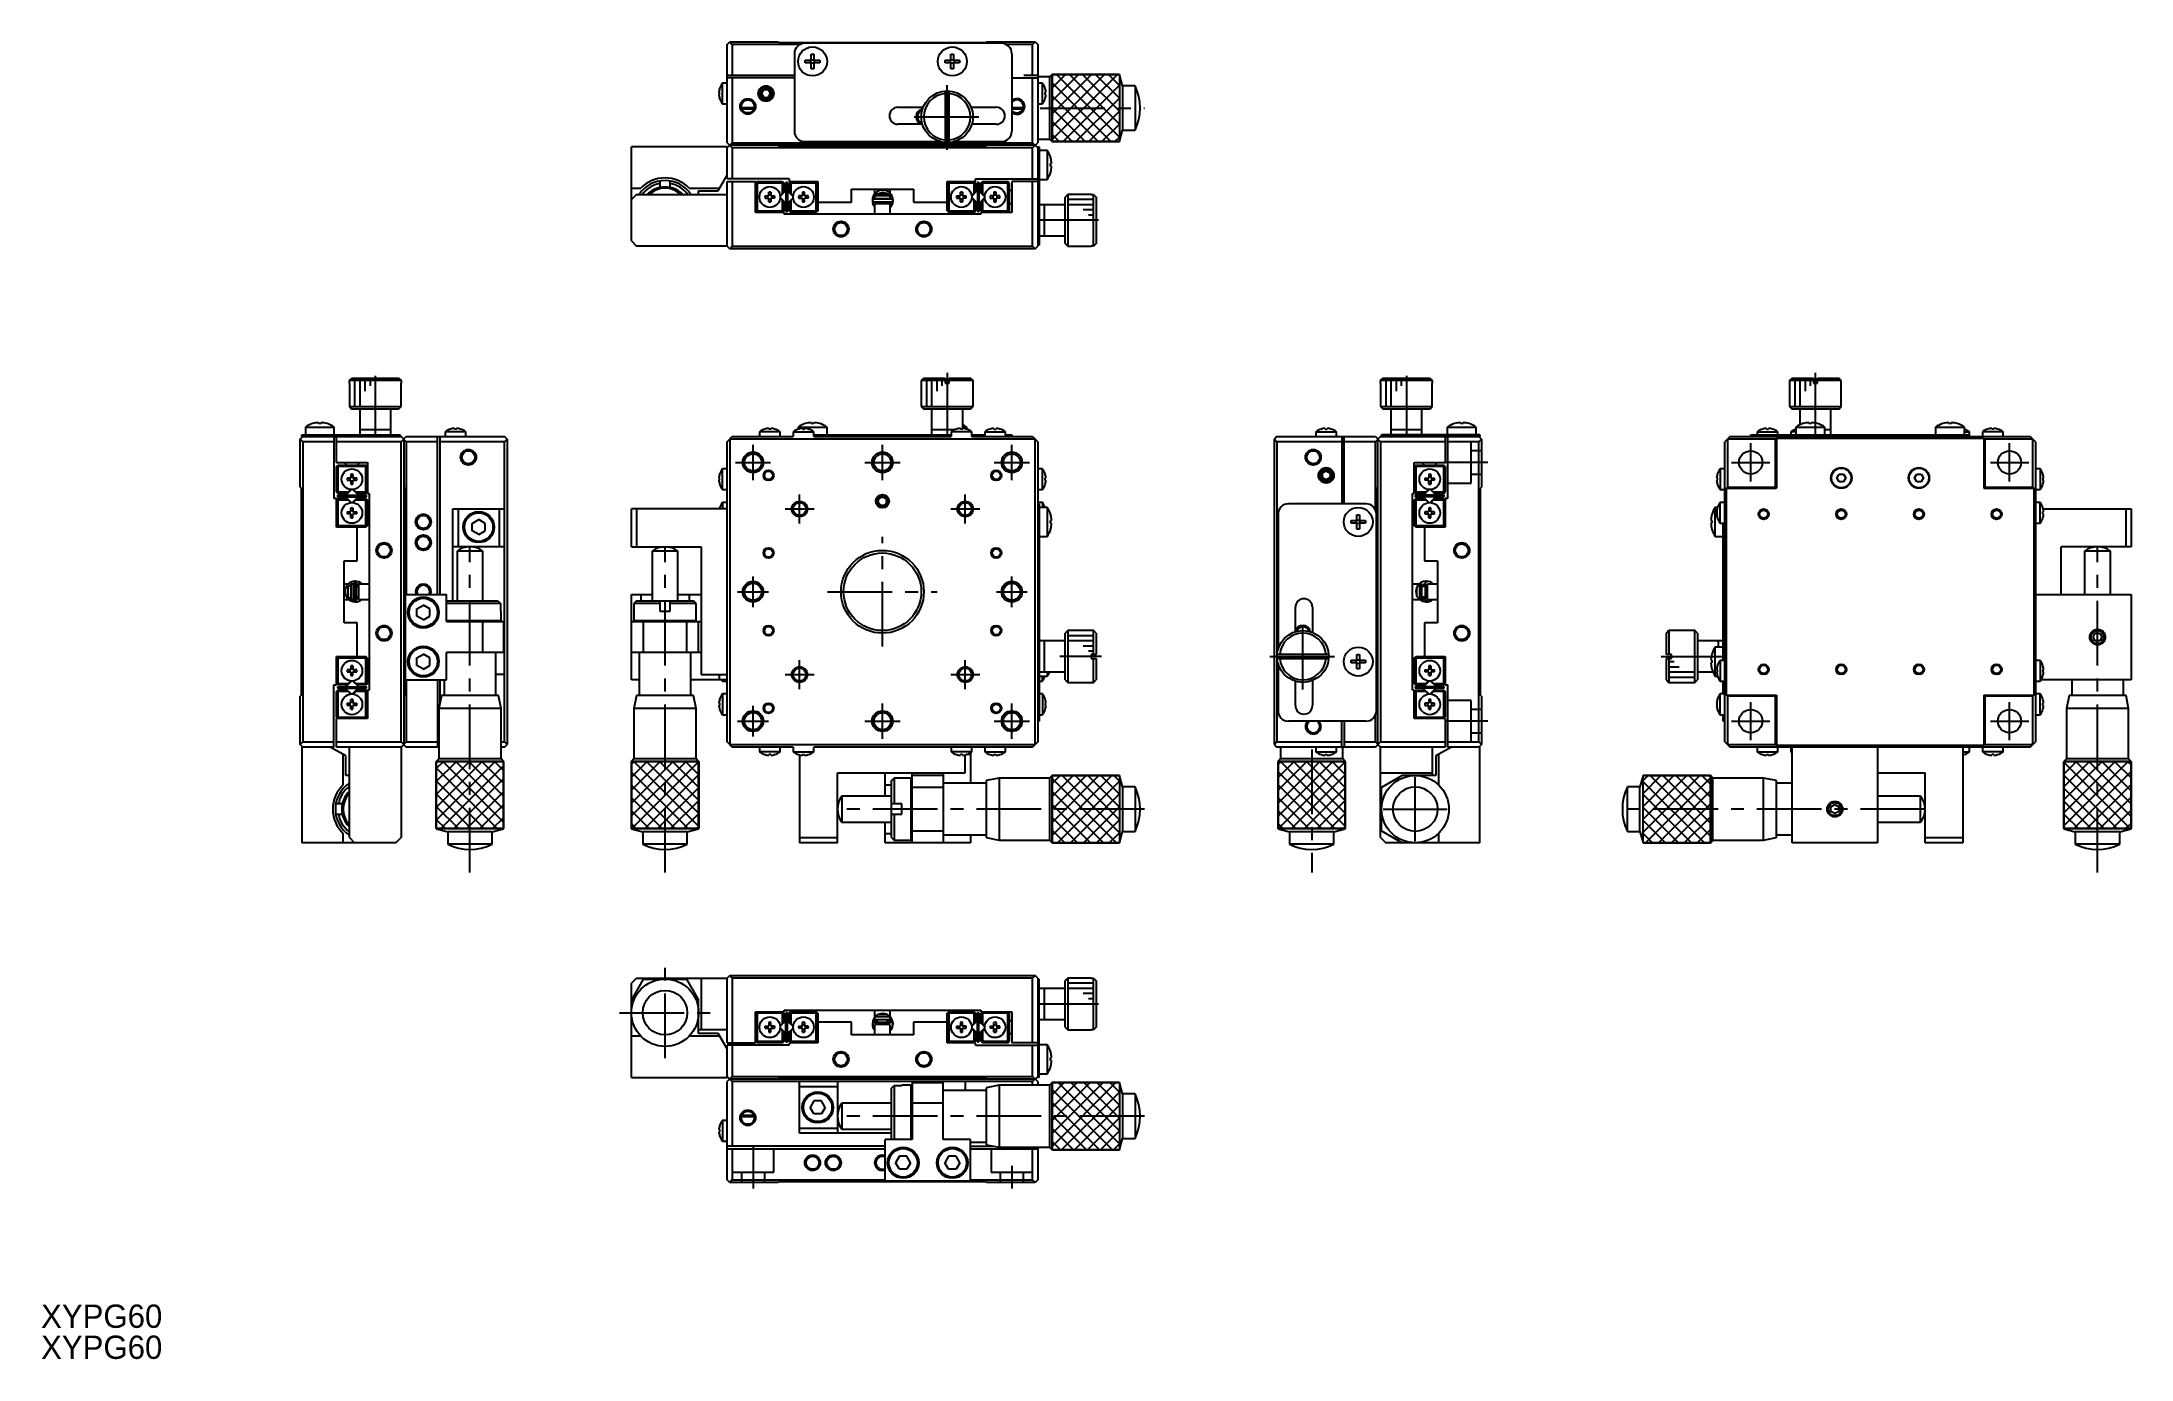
# Model space of a CAD drawing. Extents: x -22 to 381, y 14 to 269.
import ezdxf

# ---------------------------------------------------------------- set-up
doc = ezdxf.new("R2010")
doc.units = 0
doc.header["$LTSCALE"] = 10
doc.linetypes.add('CENTER', pattern=[2, 1.25, -0.25, 0.25, -0.25])
doc.linetypes.add('DASHED', pattern=[3.5, 2, -1.5])
doc.layers.get('0').update_dxf_attribs({"linetype": 'CONTINUOUS'})
doc.layers.add('CENTER', color=1, linetype='CENTER')
doc.styles.get("Standard").update_dxf_attribs({"font": 'FGP教科書体NT-M'})

msp = doc.modelspace()

# ---------------------------------------------------------------- texts
at = {"color": 7}
for p in [(-22.60685, 20.049074), (-22.60685, 14.049074)]:
    msp.add_text('XYPG60', height=4.5, dxfattribs=at).set_placement(p)

# ---------------------------------------------------------------- linework, layer by layer
at = {"color": 7, "linetype": 'CONTINUOUS'}
for p, q in [((109.916871, 268.083955), (110.416871, 268.583955)), ((109.916871, 249.083955), (109.916871, 268.083955)), ((110.416871, 268.583955), (110.916871, 268.083955)), ((110.416871, 268.583955), (119.716871, 268.583955)), ((124.045092, 268.083955), (110.916871, 268.083955)), ((110.916871, 268.083955), (110.916871, 262.083955)), ((119.916871, 268.383955), (119.716871, 268.583955)), ((159.916871, 268.383955), (119.916871, 268.383955)), ((162.916871, 268.283955), (124.916871, 268.283955)), ((160.116871, 268.583955), (159.916871, 268.383955)), ((160.116871, 268.583955), (169.416871, 268.583955)), ((168.916871, 268.083955), (163.788651, 268.083955)), ((168.916871, 268.083955), (169.416871, 268.583955)), ((168.916871, 262.083955), (168.916871, 268.083955)), ((169.416871, 268.583955), (169.916871, 268.083955)), ((169.916871, 268.083955), (169.916871, 249.083955)), ((122.916871, 266.283955), (122.916871, 251.283955)), ((125.017732, 264.523955), (125.017732, 265.043955)), ((125.017732, 265.043955), (126.156871, 265.043955)), ((126.156871, 264.523955), (125.017732, 264.523955)), ((126.08743, 264.523955), (126.08743, 265.043955)), ((126.156871, 266.183094), (126.676871, 266.183094)), ((126.156871, 265.043955), (126.156871, 266.183094)), ((126.156871, 265.113396), (126.676871, 265.113396)), ((126.156871, 263.384815), (126.156871, 264.523955)), ((126.676871, 264.454513), (126.156871, 264.454513)), ((126.676871, 263.384815), (126.156871, 263.384815)), ((126.676871, 266.183094), (126.676871, 265.043955)), ((126.676871, 265.043955), (127.816011, 265.043955)), ((127.816011, 264.523955), (126.676871, 264.523955)), ((126.676871, 264.523955), (126.676871, 263.384815)), ((126.746313, 265.043955), (126.746313, 264.523955)), ((127.816011, 265.043955), (127.816011, 264.523955)), ((152.017732, 264.523955), (152.017732, 265.043955)), ((152.017732, 265.043955), (153.156871, 265.043955)), ((153.156871, 264.523955), (152.017732, 264.523955)), ((153.08743, 264.523955), (153.08743, 265.043955)), ((153.156871, 266.183094), (153.676871, 266.183094)), ((153.156871, 265.043955), (153.156871, 266.183094)), ((153.156871, 265.113396), (153.676871, 265.113396)), ((153.156871, 263.384815), (153.156871, 264.523955)), ((153.676871, 264.454513), (153.156871, 264.454513)), ((153.676871, 263.384815), (153.156871, 263.384815)), ((153.676871, 266.183094), (153.676871, 265.043955)), ((153.676871, 265.043955), (154.816011, 265.043955)), ((154.816011, 264.523955), (153.676871, 264.523955)), ((153.676871, 264.523955), (153.676871, 263.384815)), ((153.746313, 265.043955), (153.746313, 264.523955)), ((154.816011, 265.043955), (154.816011, 264.523955)), ((164.916871, 266.283955), (164.916871, 251.283955)), ((108.461139, 258.783955), (108.329396, 258.783955)), ((108.329396, 258.383955), (108.461139, 258.383955)), ((108.461139, 259.512663), (108.461139, 259.533955)), ((108.461139, 258.383955), (108.461139, 258.783955)), ((109.018872, 256.583955), (109.018872, 260.583955)), ((109.916871, 260.583955), (109.018872, 260.583955)), ((122.916871, 262.083955), (109.916871, 262.083955)), ((122.916871, 261.583955), (109.916871, 261.583955)), ((110.916871, 261.583955), (110.916871, 249.083955)), ((116.550846, 258.583955), (116.983859, 259.333955)), ((116.550846, 258.583955), (116.983859, 257.833955)), ((116.983859, 259.333955), (117.849884, 259.333955)), ((117.849884, 259.333955), (118.282897, 258.583955)), ((117.849884, 257.833955), (118.282897, 258.583955)), ((152.016871, 259.067929), (152.016871, 249.09998)), ((152.816871, 249.09998), (152.816871, 259.067929)), ((164.916871, 261.583955), (169.916871, 261.583955)), ((169.916871, 262.083955), (167.216871, 262.083955)), ((168.916871, 249.083955), (168.916871, 261.583955)), ((172.216875, 261.783951), (169.916871, 261.783951)), ((170.814871, 260.583955), (169.916871, 260.583955)), ((170.814871, 256.583955), (170.814871, 260.583955)), ((171.372604, 259.512663), (171.372604, 259.533955)), ((171.372604, 258.783955), (171.504347, 258.783955)), ((171.372604, 258.383955), (171.372604, 258.783955)), ((171.504347, 258.383955), (171.372604, 258.383955)), ((172.716877, 262.283954), (172.216875, 261.783951)), ((172.216875, 261.783951), (172.216875, 249.783959)), ((172.716877, 262.283954), (172.716877, 249.283956)), ((185.716878, 262.283954), (172.716877, 262.283954)), ((185.716878, 262.283954), (185.716878, 249.283956)), ((186.306366, 260.083955), (185.716878, 262.283954)), ((186.306366, 260.083955), (186.306366, 251.483955)), ((188.716877, 260.083955), (186.306366, 260.083955)), ((188.716877, 260.083955), (188.716877, 251.483955)), ((108.461139, 257.633955), (108.461139, 257.655246)), ((109.018872, 256.583955), (109.916871, 256.583955)), ((112.682975, 255.883955), (115.150768, 255.883955)), ((115.062515, 255.583955), (112.771228, 255.583955)), ((116.983859, 257.833955), (117.849884, 257.833955)), ((142.916871, 255.933955), (147.771713, 255.933955)), ((157.06203, 255.933955), (161.916871, 255.933955)), ((164.916871, 255.883955), (167.150768, 255.883955)), ((167.062515, 255.583955), (164.916871, 255.583955)), ((169.916871, 256.583955), (170.814871, 256.583955)), ((171.372604, 257.633955), (171.372604, 257.655246)), ((147.631738, 252.633955), (142.916871, 252.633955)), ((161.916871, 252.633955), (157.202005, 252.633955)), ((185.716878, 249.283956), (186.306366, 251.483955)), ((186.306366, 251.483955), (188.716877, 251.483955)), ((109.916871, 248.283955), (91.416871, 248.283955)), ((91.416871, 230.083955), (91.416871, 248.283955)), ((109.916871, 249.083955), (110.916871, 248.083955)), ((109.916871, 248.083955), (110.916871, 249.083955)), ((109.916871, 242.083955), (109.916871, 248.283955)), ((169.416871, 248.583955), (110.416871, 248.583955)), ((110.916871, 249.083955), (168.916871, 249.083955)), ((110.916871, 248.083955), (110.916871, 242.083955)), ((168.916871, 248.083955), (110.916871, 248.083955)), ((119.916871, 248.383955), (119.716871, 248.583955)), ((159.916871, 248.383955), (119.916871, 248.383955)), ((124.916871, 249.283955), (151.016871, 249.283955)), ((153.816871, 249.283955), (162.916871, 249.283955)), ((160.116871, 248.583955), (159.916871, 248.383955)), ((168.916871, 248.083955), (169.916871, 249.083955)), ((168.916871, 249.083955), (169.916871, 248.083955)), ((168.916871, 242.083955), (168.916871, 248.083955)), ((169.916871, 249.783959), (172.216875, 249.783959)), ((169.916871, 248.283955), (170.216871, 248.283955)), ((169.916871, 248.283955), (169.916871, 229.083955)), ((170.216871, 248.283955), (170.216871, 229.283955)), ((171.759334, 247.583955), (170.216871, 247.583955)), ((171.759334, 247.583955), (171.759334, 241.983955)), ((172.216875, 249.783959), (172.716877, 249.283956)), ((172.716877, 249.283956), (185.716878, 249.283956)), ((108.184821, 239.783955), (109.916871, 242.783955)), ((172.410076, 246.183094), (172.416244, 246.186102)), ((172.410076, 245.043955), (172.603333, 245.043955)), ((172.410076, 244.523955), (172.410076, 245.043955)), ((172.603333, 244.523955), (172.410076, 244.523955)), ((172.416244, 243.381807), (172.410076, 243.384815)), ((91.416871, 240.283955), (93.226456, 240.283955)), ((92.416871, 239.083955), (91.416871, 238.083955)), ((92.416871, 239.083955), (109.916871, 239.083955)), ((96.916872, 241.700034), (96.916872, 240.171437)), ((98.916872, 240.171437), (98.916872, 241.700034)), ((102.607287, 240.283955), (108.473496, 240.283955)), ((104.416871, 239.783955), (108.184821, 239.783955)), ((104.416871, 239.083955), (104.416871, 239.783955)), ((121.916871, 242.083955), (109.916871, 242.083955)), ((109.916871, 229.083955), (109.916871, 241.583955)), ((109.916871, 241.583955), (115.416871, 241.583955)), ((110.916871, 241.583955), (110.916871, 229.083955)), ((115.416871, 235.583955), (115.416871, 241.583955)), ((115.716871, 241.583955), (115.416871, 241.283955)), ((115.716871, 241.283955), (115.566871, 241.433955)), ((115.716871, 241.583955), (120.616871, 241.583955)), ((115.716871, 241.283955), (115.716871, 235.883955)), ((120.616871, 241.283955), (115.716871, 241.283955)), ((117.238163, 238.783955), (117.966871, 238.783955)), ((117.238163, 238.383955), (117.966871, 238.383955)), ((117.966871, 238.783955), (117.966871, 239.512663)), ((117.966871, 237.655246), (117.966871, 238.383955)), ((118.366871, 239.512663), (118.366871, 238.783955)), ((118.366871, 238.783955), (119.09558, 238.783955)), ((118.366871, 238.383955), (118.366871, 237.655246)), ((119.09558, 238.383955), (118.366871, 238.383955)), ((120.152618, 238.822303), (120.916871, 239.586556)), ((120.916871, 237.581353), (120.152618, 238.345606)), ((121.240095, 239.821391), (120.179435, 238.760731)), ((121.266871, 237.390452), (120.179435, 238.477889)), ((120.179435, 238.407178), (121.240095, 237.346518)), ((120.616871, 241.583955), (120.916871, 241.283955)), ((120.766871, 241.433955), (120.616871, 241.283955)), ((120.616871, 239.286556), (120.616871, 241.283955)), ((120.916871, 241.283955), (120.916871, 239.586556)), ((121.266871, 241.383955), (121.266871, 235.783955)), ((121.566871, 241.383955), (121.266871, 241.383955)), ((121.566871, 241.383955), (121.566871, 235.783955)), ((121.566872, 239.777458), (122.654308, 238.690021)), ((122.654308, 238.760731), (121.593648, 239.821391)), ((121.593648, 237.346518), (122.654308, 238.407178)), ((121.916871, 242.083955), (121.916871, 241.583955)), ((121.916871, 241.583955), (127.416871, 241.583955)), ((122.216871, 241.583955), (121.916871, 241.283955)), ((121.916871, 239.586556), (121.916871, 241.283955)), ((121.916871, 239.586556), (122.681124, 238.822303)), ((122.681125, 238.345606), (121.916871, 237.581353)), ((122.216871, 241.283955), (122.066871, 241.433955)), ((122.216871, 241.283955), (122.216871, 239.286556)), ((127.116871, 241.283955), (122.216871, 241.283955)), ((124.466871, 238.783955), (123.738163, 238.783955)), ((123.738163, 238.383955), (124.466871, 238.383955)), ((124.466871, 239.512663), (124.466871, 238.783955)), ((124.466871, 238.383955), (124.466871, 237.655246)), ((124.866871, 238.783955), (124.866871, 239.512663)), ((125.59558, 238.783955), (124.866871, 238.783955)), ((124.866871, 237.655246), (124.866871, 238.383955)), ((125.59558, 238.383955), (124.866871, 238.383955)), ((127.116871, 241.583955), (127.416871, 241.283955)), ((127.266871, 241.433955), (127.116871, 241.283955)), ((127.116871, 235.883955), (127.116871, 241.283955)), ((127.416871, 241.583955), (127.416871, 235.883955)), ((133.916871, 240.083955), (145.916871, 240.083955)), ((133.916871, 237.583955), (133.916871, 240.083955)), ((141.723854, 238.18158), (138.223854, 238.18158)), ((138.416871, 240.083955), (138.416871, 239.184034)), ((138.416871, 238.783955), (138.416871, 238.283955)), ((141.416871, 238.783955), (138.416871, 238.783955)), ((138.416871, 238.283955), (141.416871, 238.283955)), ((138.471188, 238.783955), (139.000356, 239.283955)), ((138.494029, 238.181595), (138.514977, 238.284054)), ((138.916871, 238.283955), (138.916871, 238.18158)), ((139.000356, 239.283955), (140.833387, 239.283955)), ((140.833387, 239.283955), (141.362555, 238.783955)), ((140.916871, 238.18158), (140.916871, 238.283955)), ((141.416871, 239.313572), (141.416871, 240.083955)), ((141.416871, 238.18158), (141.416871, 238.783955)), ((141.417266, 238.342813), (141.453925, 238.181608)), ((145.916871, 240.083955), (145.916871, 237.583955)), ((152.416871, 241.583955), (157.916871, 241.583955)), ((152.416871, 235.883955), (152.416871, 241.583955)), ((152.716871, 241.583955), (152.416871, 241.283955)), ((152.716871, 241.283955), (152.566871, 241.433955)), ((157.616871, 241.283955), (152.716871, 241.283955)), ((152.716871, 241.283955), (152.716871, 235.883955)), ((154.238163, 238.783955), (154.966871, 238.783955)), ((154.238163, 238.383955), (154.966871, 238.383955)), ((154.966871, 238.783955), (154.966871, 239.512663)), ((154.966871, 237.655246), (154.966871, 238.383955)), ((155.366871, 239.512663), (155.366871, 238.783955)), ((155.366871, 238.783955), (156.09558, 238.783955)), ((155.366871, 238.383955), (155.366871, 237.655246)), ((156.09558, 238.383955), (155.366871, 238.383955)), ((157.152618, 238.822303), (157.916871, 239.586556)), ((157.916871, 237.581353), (157.152618, 238.345606)), ((158.240095, 239.821391), (157.179435, 238.760731)), ((158.266871, 237.390452), (157.179435, 238.477889)), ((157.179435, 238.407178), (158.240095, 237.346518)), ((157.916871, 241.283955), (157.616871, 241.583955)), ((157.766871, 241.433955), (157.616871, 241.283955)), ((157.616871, 239.286556), (157.616871, 241.283955)), ((157.916871, 241.583955), (157.916871, 242.083955)), ((157.916871, 242.083955), (169.916871, 242.083955)), ((157.916871, 241.283955), (157.916871, 239.586556)), ((158.266871, 241.383955), (158.266871, 235.783955)), ((158.566871, 241.383955), (158.266871, 241.383955)), ((158.566871, 241.383955), (158.566871, 235.783955)), ((158.566871, 239.777457), (159.654308, 238.690021)), ((159.654308, 238.760731), (158.593648, 239.821391)), ((158.593648, 237.346518), (159.654308, 238.407178)), ((158.916871, 241.283955), (159.216871, 241.583955)), ((158.916871, 239.586556), (158.916871, 241.283955)), ((158.916871, 239.586556), (159.681124, 238.822303)), ((159.681125, 238.345606), (158.916871, 237.581353)), ((159.216871, 241.283955), (159.066871, 241.433955)), ((159.216871, 241.583955), (164.116871, 241.583955)), ((159.216871, 241.283955), (159.216871, 239.286556)), ((164.116871, 241.283955), (159.216871, 241.283955)), ((161.466871, 238.783955), (160.738163, 238.783955)), ((160.738163, 238.383955), (161.466871, 238.383955)), ((161.466871, 239.512663), (161.466871, 238.783955)), ((161.466871, 238.383955), (161.466871, 237.655246)), ((161.866871, 238.783955), (161.866871, 239.512663)), ((162.59558, 238.783955), (161.866871, 238.783955)), ((161.866871, 237.655246), (161.866871, 238.383955)), ((162.59558, 238.383955), (161.866871, 238.383955)), ((164.416871, 241.283955), (164.116871, 241.583955)), ((164.266871, 241.433955), (164.116871, 241.283955)), ((164.116871, 235.883955), (164.116871, 241.283955)), ((164.416871, 241.283955), (164.416871, 235.883955)), ((164.916871, 240.083955), (164.416871, 239.583955)), ((164.916871, 241.583955), (164.916871, 235.583955)), ((169.916871, 241.583955), (164.916871, 241.583955)), ((168.916871, 229.083955), (168.916871, 241.583955)), ((170.216871, 241.983955), (171.759334, 241.983955)), ((175.716871, 239.083955), (175.216871, 238.583955)), ((175.216871, 229.583955), (175.216871, 238.583955)), ((175.716871, 239.083955), (175.716871, 229.083955)), ((180.216871, 239.083955), (175.716871, 239.083955)), ((180.216871, 239.083955), (180.216871, 239.067929)), ((180.216871, 239.067929), (180.716871, 239.067929)), ((180.716871, 229.09998), (180.716871, 239.067929)), ((180.716871, 239.067929), (181.216871, 238.566142)), ((181.216871, 238.566142), (181.216871, 229.601768)), ((115.416871, 235.883955), (115.716871, 235.583955)), ((120.916871, 235.583955), (115.416871, 235.583955)), ((115.566871, 235.733955), (115.716871, 235.883955)), ((115.716871, 235.883955), (120.616871, 235.883955)), ((120.616871, 235.883955), (120.616871, 237.881353)), ((120.616871, 235.883955), (120.766871, 235.733955)), ((120.916871, 235.883955), (120.616871, 235.583955)), ((120.916871, 237.581353), (120.916871, 235.883955)), ((120.916871, 235.283955), (120.916871, 235.583955)), ((158.916871, 235.283955), (120.916871, 235.283955)), ((121.266871, 235.783955), (121.566871, 235.783955)), ((121.916871, 235.883955), (121.916871, 237.581353)), ((121.916871, 235.883955), (122.216871, 235.583955)), ((122.066871, 235.733955), (122.216871, 235.883955)), ((122.216871, 237.881353), (122.216871, 235.883955)), ((122.216871, 235.883955), (127.116871, 235.883955)), ((127.116871, 235.583955), (122.216871, 235.583955)), ((127.116871, 235.883955), (127.266871, 235.733955)), ((127.416871, 235.883955), (127.116871, 235.583955)), ((127.416871, 237.583955), (133.916871, 237.583955)), ((138.110988, 237.20671), (138.135508, 237.143872)), ((138.13518, 237.145414), (138.136321, 237.145889)), ((138.135624, 237.147882), (138.135182, 237.14541)), ((138.135508, 237.143872), (138.135182, 237.14541)), ((138.223854, 237.68158), (141.723854, 237.68158)), ((141.416871, 237.283955), (138.416871, 237.283955)), ((138.416871, 237.283955), (138.416871, 235.283955)), ((138.619979, 237.283845), (138.493758, 237.681572)), ((138.575594, 237.437763), (138.576014, 237.450191)), ((138.575816, 237.425333), (138.575594, 237.437763)), ((138.576678, 237.412935), (138.575816, 237.425333)), ((138.576014, 237.450191), (138.577073, 237.462583)), ((138.578177, 237.400604), (138.576678, 237.412935)), ((138.577073, 237.462583), (138.57877, 237.474903)), ((138.580307, 237.388373), (138.578177, 237.400604)), ((138.57877, 237.474903), (138.581099, 237.487118)), ((138.583061, 237.376275), (138.580307, 237.388373)), ((138.581099, 237.487118), (138.584052, 237.499195)), ((138.58643, 237.364343), (138.583061, 237.376275)), ((138.584052, 237.499195), (138.587619, 237.5111)), ((138.590402, 237.352609), (138.58643, 237.364343)), ((138.587619, 237.5111), (138.59179, 237.522801)), ((138.595124, 237.340729), (138.590402, 237.352609)), ((138.59179, 237.522801), (138.596551, 237.534269)), ((138.59545, 237.339191), (138.593675, 237.342545)), ((138.596551, 237.534269), (138.601886, 237.545472)), ((138.601886, 237.545472), (138.60778, 237.556382)), ((138.60778, 237.556382), (138.614215, 237.566972)), ((138.614215, 237.566972), (138.62117, 237.577216)), ((138.62117, 237.577216), (138.628627, 237.587088)), ((138.628627, 237.587088), (138.636562, 237.596567)), ((138.636562, 237.596567), (138.644954, 237.605629)), ((138.644954, 237.605629), (138.653779, 237.614255)), ((138.653779, 237.614255), (138.663014, 237.622426)), ((138.663014, 237.622426), (138.672633, 237.630124)), ((138.672633, 237.630124), (138.682612, 237.637332)), ((138.682612, 237.637332), (138.692925, 237.644037)), ((138.692925, 237.644037), (138.703546, 237.650224)), ((138.703546, 237.650224), (138.714449, 237.655882)), ((138.714449, 237.655882), (138.725607, 237.660998)), ((138.725607, 237.660998), (138.736993, 237.665564)), ((138.736993, 237.665564), (138.74858, 237.669571)), ((138.74858, 237.669571), (138.760342, 237.673011)), ((138.760342, 237.673011), (138.772249, 237.675878)), ((138.772249, 237.675878), (138.784276, 237.678167)), ((138.784276, 237.678167), (138.796395, 237.679874)), ((138.796395, 237.679874), (138.808578, 237.680996)), ((138.808578, 237.680996), (138.820797, 237.681531)), ((138.820797, 237.681531), (138.825701, 237.68158)), ((138.916871, 237.68158), (138.916871, 237.283955)), ((140.916871, 237.283955), (140.916871, 237.68158)), ((141.122007, 237.68158), (141.13359, 237.681311)), ((141.13359, 237.681311), (141.145787, 237.680456)), ((141.145787, 237.680456), (141.157928, 237.679016)), ((141.157928, 237.679016), (141.169985, 237.676994)), ((141.169985, 237.676994), (141.18193, 237.674395)), ((141.18193, 237.674395), (141.193737, 237.671224)), ((141.193737, 237.671224), (141.205378, 237.667488)), ((141.205378, 237.667488), (141.216827, 237.663193)), ((141.216827, 237.663193), (141.228058, 237.658348)), ((141.228058, 237.658348), (141.239044, 237.652964)), ((141.239044, 237.652964), (141.249759, 237.64705)), ((141.249759, 237.64705), (141.260178, 237.640619)), ((141.260178, 237.640619), (141.270275, 237.633684)), ((141.270275, 237.633684), (141.280027, 237.626258)), ((141.280027, 237.626258), (141.289407, 237.618358)), ((141.289407, 237.618358), (141.298393, 237.609999)), ((141.298393, 237.609999), (141.30696, 237.6012)), ((141.30696, 237.6012), (141.315087, 237.591979)), ((141.315087, 237.591979), (141.322751, 237.582357)), ((141.322751, 237.582357), (141.329932, 237.572355)), ((141.353574, 237.340217), (141.327988, 237.283849)), ((141.329932, 237.572355), (141.336607, 237.561997)), ((141.336607, 237.561997), (141.342758, 237.551306)), ((141.342758, 237.551306), (141.348368, 237.540308)), ((141.348368, 237.540308), (141.353417, 237.52903)), ((141.414164, 237.279487), (141.349639, 237.331121)), ((141.352898, 237.336266), (141.352258, 237.339191)), ((141.355307, 237.347357), (141.352583, 237.340729)), ((141.354954, 237.332762), (141.352898, 237.336266)), ((141.353417, 237.52903), (141.357891, 237.517499)), ((141.358412, 237.328701), (141.354954, 237.332762)), ((141.359563, 237.359033), (141.355307, 237.347357)), ((141.357891, 237.517499), (141.361775, 237.505745)), ((141.36325, 237.324106), (141.358412, 237.328701)), ((141.363215, 237.370917), (141.359563, 237.359033)), ((141.361775, 237.505745), (141.365057, 237.493798)), ((141.366252, 237.382975), (141.363215, 237.370917)), ((141.36944, 237.319007), (141.36325, 237.324106)), ((141.365057, 237.493798), (141.367724, 237.481689)), ((141.368665, 237.395175), (141.366252, 237.382975)), ((141.367724, 237.481689), (141.369768, 237.46945)), ((141.370446, 237.407483), (141.368665, 237.395175)), ((141.376943, 237.313435), (141.36944, 237.319007)), ((141.369768, 237.46945), (141.371181, 237.457115)), ((141.371591, 237.419866), (141.370446, 237.407483)), ((141.371181, 237.457115), (141.371958, 237.444716)), ((141.372095, 237.432288), (141.371591, 237.419866)), ((141.371958, 237.444716), (141.372095, 237.432288)), ((141.385712, 237.307425), (141.376943, 237.313435)), ((141.395694, 237.301013), (141.385712, 237.307425)), ((141.406827, 237.294239), (141.395694, 237.301013)), ((141.419043, 237.287145), (141.406827, 237.294239)), ((141.807279, 237.135276), (141.414164, 237.279487)), ((141.416871, 235.283955), (141.416871, 237.283955)), ((141.416879, 236.548657), (141.811209, 237.144384)), ((141.432265, 237.279774), (141.419043, 237.287145)), ((141.446413, 237.272173), (141.432265, 237.279774)), ((141.4614, 237.264387), (141.446413, 237.272173)), ((141.477132, 237.256465), (141.4614, 237.264387)), ((141.493513, 237.248456), (141.477132, 237.256465)), ((141.510443, 237.240409), (141.493513, 237.248456)), ((141.527815, 237.232373), (141.510443, 237.240409)), ((141.545525, 237.224399), (141.527815, 237.232373)), ((141.563461, 237.216535), (141.545525, 237.224399)), ((141.581515, 237.20883), (141.563461, 237.216535)), ((141.599574, 237.201331), (141.581515, 237.20883)), ((141.617526, 237.194085), (141.599574, 237.201331)), ((141.635263, 237.187136), (141.617526, 237.194085)), ((141.652673, 237.180527), (141.635263, 237.187136)), ((141.66965, 237.174299), (141.652673, 237.180527)), ((141.686089, 237.16849), (141.66965, 237.174299)), ((141.701889, 237.163137), (141.686089, 237.16849)), ((141.716951, 237.158271), (141.701889, 237.163137)), ((141.731185, 237.153924), (141.716951, 237.158271)), ((141.744501, 237.150121), (141.731185, 237.153924)), ((141.756817, 237.146887), (141.744501, 237.150121)), ((141.768058, 237.144241), (141.756817, 237.146887)), ((141.778155, 237.142199), (141.768058, 237.144241)), ((141.774059, 237.0628), (141.808323, 237.137721)), ((141.787044, 237.140775), (141.778155, 237.142199)), ((141.794672, 237.139977), (141.787044, 237.140775)), ((141.800991, 237.139809), (141.794672, 237.139977)), ((141.805962, 237.140274), (141.800991, 237.139809)), ((141.809555, 237.141367), (141.805962, 237.140274)), ((141.811747, 237.143083), (141.809555, 237.141367)), ((141.812525, 237.14541), (141.811747, 237.143083)), ((141.8122, 237.143872), (141.825253, 237.176454)), ((141.82927, 237.684244), (141.822698, 237.702011)), ((141.825253, 237.176454), (141.837343, 237.211472)), ((141.840799, 237.649051), (141.82927, 237.684244)), ((141.833817, 237.199581), (141.972341, 237.902075)), ((141.837343, 237.211472), (141.847668, 237.24704)), ((141.850557, 237.613336), (141.840799, 237.649051)), ((141.847668, 237.24704), (141.856202, 237.283069)), ((141.85852, 237.577187), (141.850557, 237.613336)), ((141.856202, 237.283069), (141.862926, 237.319472)), ((141.864668, 237.540691), (141.85852, 237.577187)), ((141.862926, 237.319472), (141.867824, 237.356158)), ((141.868986, 237.503938), (141.864668, 237.540691)), ((141.867824, 237.356158), (141.870883, 237.393038)), ((141.871465, 237.467018), (141.868986, 237.503938)), ((141.870883, 237.393038), (141.872098, 237.430021)), ((141.872098, 237.430021), (141.871465, 237.467018)), ((145.916871, 237.583955), (152.416871, 237.583955)), ((152.416871, 235.883955), (152.716871, 235.583955)), ((152.566871, 235.733955), (152.716871, 235.883955)), ((152.716871, 235.883955), (157.616871, 235.883955)), ((157.616871, 235.583955), (152.716871, 235.583955)), ((157.616871, 235.883955), (157.616871, 237.881353)), ((157.616871, 235.883955), (157.766871, 235.733955)), ((157.616871, 235.583955), (157.916871, 235.883955)), ((157.916871, 237.581353), (157.916871, 235.883955)), ((158.266871, 235.783955), (158.566871, 235.783955)), ((158.916871, 235.883955), (158.916871, 237.581353)), ((159.216871, 235.583955), (158.916871, 235.883955)), ((158.916871, 235.583955), (158.916871, 235.283955)), ((164.916871, 235.583955), (158.916871, 235.583955)), ((159.066871, 235.733955), (159.216871, 235.883955)), ((159.216871, 237.881353), (159.216871, 235.883955)), ((159.216871, 235.883955), (164.116871, 235.883955)), ((164.116871, 235.883955), (164.266871, 235.733955)), ((164.416871, 235.883955), (164.116871, 235.583955)), ((164.416871, 237.583955), (164.916871, 237.083955)), ((175.216871, 237.083955), (170.216871, 237.083955)), ((171.216871, 231.083955), (171.216871, 237.083955)), ((91.416871, 230.083955), (92.416871, 229.083955)), ((170.216871, 231.083955), (175.216871, 231.083955)), ((109.916871, 229.083955), (92.416871, 229.083955)), ((109.916871, 229.083955), (110.416871, 228.583955)), ((110.416871, 228.583955), (110.916871, 229.083955)), ((169.416871, 228.583955), (110.416871, 228.583955)), ((110.916871, 229.083955), (168.916871, 229.083955)), ((168.916871, 229.083955), (169.416871, 228.583955)), ((169.416871, 228.583955), (169.916871, 229.083955)), ((170.216871, 229.283955), (169.916871, 229.283955)), ((175.216871, 229.583955), (175.716871, 229.083955)), ((175.716871, 229.083955), (180.216871, 229.083955)), ((180.716871, 229.09998), (180.216871, 229.09998)), ((180.216871, 229.09998), (180.216871, 229.083955)), ((181.216871, 229.601768), (180.716871, 229.09998)), ((36.938761, 202.592736), (36.954787, 202.592736)), ((36.938761, 202.592736), (36.938761, 198.092736)), ((36.954787, 203.092736), (37.456574, 203.592736)), ((36.954787, 202.592736), (36.954787, 203.092736)), ((46.922736, 203.092736), (36.954787, 203.092736)), ((37.456574, 203.592736), (46.420948, 203.592736)), ((46.420948, 203.592736), (46.922736, 203.092736)), ((46.922736, 203.092736), (46.922736, 202.592736)), ((46.922736, 202.592736), (46.938761, 202.592736)), ((46.938761, 198.092736), (46.938761, 202.592736)), ((147.916871, 203.592736), (147.416871, 203.092736)), ((152.016871, 203.092736), (147.416871, 203.092736)), ((147.416871, 203.092736), (147.416871, 198.092736)), ((147.916871, 203.592736), (152.016871, 203.592736)), ((152.016871, 203.592736), (152.016871, 202.592736)), ((152.016871, 202.592736), (152.816871, 202.592736)), ((152.816871, 203.592736), (156.916871, 203.592736)), ((152.816871, 202.592736), (152.816871, 203.592736)), ((157.416871, 203.092736), (152.816871, 203.092736)), ((157.416871, 203.092736), (156.916871, 203.592736)), ((157.416871, 198.092736), (157.416871, 203.092736)), ((236.135158, 202.592736), (236.151183, 202.592736)), ((236.135158, 202.592736), (236.135158, 198.092736)), ((236.151183, 203.092736), (236.652971, 203.592736)), ((236.151183, 202.592736), (236.151183, 203.092736)), ((246.119132, 203.092736), (236.151183, 203.092736)), ((236.652971, 203.592736), (245.617345, 203.592736)), ((245.617345, 203.592736), (246.119132, 203.092736)), ((246.119132, 203.092736), (246.119132, 202.592736)), ((246.119132, 202.592736), (246.135158, 202.592736)), ((246.135158, 198.092736), (246.135158, 202.592736)), ((315.64689, 203.592736), (315.14689, 203.092736)), ((319.74689, 203.092736), (315.14689, 203.092736)), ((315.14689, 203.092736), (315.14689, 198.092736)), ((315.64689, 203.592736), (319.74689, 203.592736)), ((319.74689, 203.592736), (319.74689, 202.592736)), ((319.74689, 202.592736), (320.54689, 202.592736)), ((320.54689, 203.592736), (324.64689, 203.592736)), ((320.54689, 202.592736), (320.54689, 203.592736)), ((325.14689, 203.092736), (320.54689, 203.092736)), ((325.14689, 203.092736), (324.64689, 203.592736)), ((325.14689, 198.092736), (325.14689, 203.092736)), ((36.938761, 198.092736), (46.938761, 198.092736)), ((36.938761, 198.092736), (37.438761, 197.592736)), ((46.438761, 197.592736), (46.938761, 198.092736)), ((147.416871, 198.092736), (157.416871, 198.092736)), ((147.416871, 198.092736), (147.916871, 197.592736)), ((156.916871, 197.592736), (157.416871, 198.092736)), ((236.135158, 198.092736), (246.135158, 198.092736)), ((236.135158, 198.092736), (236.635158, 197.592736)), ((245.635158, 197.592736), (246.135158, 198.092736)), ((315.14689, 198.092736), (315.64689, 197.592736)), ((315.14689, 198.092736), (325.14689, 198.092736)), ((324.64689, 197.592736), (325.14689, 198.092736)), ((28.438761, 194.135199), (28.438761, 192.592736)), ((28.438761, 194.135199), (34.038761, 194.135199)), ((29.839622, 194.785941), (29.836614, 194.792109)), ((30.978761, 194.785941), (30.978761, 194.979198)), ((31.498761, 194.785941), (30.978761, 194.785941)), ((31.498761, 194.979198), (31.498761, 194.785941)), ((32.640909, 194.792109), (32.6379, 194.785941)), ((34.038761, 192.592736), (34.038761, 194.135199)), ((46.438761, 197.592736), (37.438761, 197.592736)), ((38.938761, 197.592736), (38.938761, 192.592736)), ((44.938761, 192.592736), (44.938761, 197.592736)), ((56.510052, 193.748469), (56.488761, 193.748469)), ((57.238761, 193.748469), (57.238761, 193.880212)), ((57.638761, 193.748469), (57.238761, 193.748469)), ((57.638761, 193.880212), (57.638761, 193.748469)), ((58.388761, 193.748469), (58.36747, 193.748469)), ((117.238163, 193.748469), (117.216871, 193.748469)), ((117.966871, 193.748469), (117.966871, 193.880212)), ((118.366871, 193.748469), (117.966871, 193.748469)), ((118.366871, 193.880212), (118.366871, 193.748469)), ((119.116871, 193.748469), (119.09558, 193.748469)), ((123.616871, 194.135199), (129.216871, 194.135199)), ((123.616871, 194.135199), (123.616871, 193.715566)), ((123.716871, 193.748469), (123.738163, 193.748469)), ((124.466871, 193.880212), (124.466871, 193.748469)), ((124.466871, 193.748469), (124.866871, 193.748469)), ((124.866871, 193.748469), (124.866871, 193.880212)), ((125.017732, 194.785941), (125.014724, 194.792109)), ((125.59558, 193.748469), (125.616871, 193.748469)), ((126.156871, 194.785941), (126.156871, 194.979198)), ((126.676871, 194.785941), (126.156871, 194.785941)), ((126.676871, 194.979198), (126.676871, 194.785941)), ((127.819019, 194.792109), (127.816011, 194.785941)), ((129.216871, 192.592736), (129.216871, 194.135199)), ((156.916871, 197.592736), (147.916871, 197.592736)), ((149.416871, 197.592736), (149.416871, 192.592736)), ((154.238163, 193.748469), (154.216871, 193.748469)), ((154.966871, 193.748469), (154.966871, 193.880212)), ((155.366871, 193.748469), (154.966871, 193.748469)), ((155.366871, 193.880212), (155.366871, 193.748469)), ((155.416871, 193.87668), (155.416871, 197.592736)), ((155.416871, 194.135199), (156.216871, 194.135199)), ((156.116871, 193.748469), (156.09558, 193.748469)), ((156.216871, 193.715566), (156.216871, 194.135199)), ((160.716871, 193.748469), (160.738163, 193.748469)), ((161.466871, 193.880212), (161.466871, 193.748469)), ((161.466871, 193.748469), (161.866871, 193.748469)), ((161.866871, 193.748469), (161.866871, 193.880212)), ((162.59558, 193.748469), (162.616871, 193.748469)), ((224.685158, 193.748469), (224.706449, 193.748469)), ((225.435158, 193.880212), (225.435158, 193.748469)), ((225.435158, 193.748469), (225.835158, 193.748469)), ((225.835158, 193.748469), (225.835158, 193.880212)), ((226.563866, 193.748469), (226.585158, 193.748469)), ((245.635158, 197.592736), (236.635158, 197.592736)), ((238.135158, 197.592736), (238.135158, 192.592736)), ((244.135158, 192.592736), (244.135158, 197.592736)), ((249.035158, 194.135199), (254.635158, 194.135199)), ((249.035158, 194.135199), (249.035158, 192.592736)), ((250.436019, 194.785941), (250.43301, 194.792109)), ((251.575158, 194.785941), (251.575158, 194.979198)), ((252.095158, 194.785941), (251.575158, 194.785941)), ((252.095158, 194.979198), (252.095158, 194.785941)), ((253.237305, 194.792109), (253.234297, 194.785941)), ((254.635158, 192.592736), (254.635158, 194.135199)), ((309.94689, 193.748469), (309.968181, 193.748469)), ((310.69689, 193.880212), (310.69689, 193.748469)), ((310.69689, 193.748469), (311.09689, 193.748469)), ((311.09689, 193.748469), (311.09689, 193.880212)), ((311.825599, 193.748469), (311.84689, 193.748469)), ((324.64689, 197.592736), (315.64689, 197.592736)), ((316.34689, 194.135199), (321.94689, 194.135199)), ((316.34689, 194.135199), (316.34689, 192.592736)), ((317.14689, 197.592736), (317.14689, 194.575312)), ((317.747751, 194.785941), (317.744742, 194.792109)), ((318.88689, 194.785941), (318.88689, 194.979198)), ((319.40689, 194.785941), (318.88689, 194.785941)), ((319.40689, 194.979198), (319.40689, 194.785941)), ((320.549038, 194.792109), (320.546029, 194.785941)), ((321.94689, 192.592736), (321.94689, 194.135199)), ((323.14689, 192.592736), (323.14689, 197.592736)), ((343.34689, 194.135199), (348.94689, 194.135199)), ((343.34689, 194.135199), (343.34689, 192.592736)), ((344.747751, 194.785941), (344.744742, 194.792109)), ((345.88689, 194.785941), (345.88689, 194.979198)), ((346.40689, 194.785941), (345.88689, 194.785941)), ((346.40689, 194.979198), (346.40689, 194.785941)), ((347.549038, 194.792109), (347.546029, 194.785941)), ((348.94689, 192.592736), (348.94689, 194.135199)), ((353.468181, 193.748469), (353.44689, 193.748469)), ((354.19689, 193.748469), (354.19689, 193.880212)), ((354.59689, 193.748469), (354.19689, 193.748469)), ((354.59689, 193.880212), (354.59689, 193.748469)), ((355.34689, 193.748469), (355.325599, 193.748469)), ((27.438761, 191.792736), (27.938761, 192.292736)), ((27.438761, 182.492736), (27.438761, 191.792736)), ((27.938761, 191.292736), (27.438761, 191.792736)), ((27.738761, 192.292736), (27.738761, 192.592736)), ((27.738761, 192.592736), (46.738761, 192.592736)), ((27.738761, 192.292736), (46.938761, 192.292736)), ((27.938761, 191.292736), (27.938761, 133.292736)), ((33.938761, 191.292736), (27.938761, 191.292736)), ((33.938761, 192.292736), (33.938761, 180.292736)), ((34.438761, 187.292736), (34.438761, 192.292736)), ((46.938761, 191.292736), (34.438761, 191.292736)), ((44.938761, 193.592736), (38.938761, 193.592736)), ((46.738761, 192.592736), (46.738761, 192.292736)), ((47.938761, 191.292736), (46.938761, 192.292736)), ((46.938761, 191.292736), (47.938761, 192.292736)), ((46.938761, 133.292736), (46.938761, 191.292736)), ((47.438761, 191.792736), (47.438761, 132.792736)), ((47.938761, 192.292736), (66.938761, 192.292736)), ((53.938761, 191.292736), (47.938761, 191.292736)), ((47.938761, 191.292736), (47.938761, 161.792736)), ((53.938761, 161.792736), (53.938761, 192.292736)), ((54.438761, 192.292736), (54.438761, 161.792736)), ((66.938761, 191.292736), (54.438761, 191.292736)), ((59.438761, 193.190736), (55.438761, 193.190736)), ((55.438761, 193.190736), (55.438761, 192.292736)), ((59.438761, 192.292736), (59.438761, 193.190736)), ((67.438761, 191.792736), (66.938761, 192.292736)), ((66.938761, 191.292736), (67.438761, 191.792736)), ((66.938761, 133.292736), (66.938761, 191.292736)), ((67.438761, 191.792736), (67.438761, 132.792736)), ((109.916871, 191.292736), (110.916871, 192.292736)), ((109.916871, 133.292736), (109.916871, 191.292736)), ((169.416871, 191.792736), (110.416871, 191.792736)), ((110.416871, 191.792736), (110.416871, 132.792736)), ((110.916871, 192.292736), (122.666871, 192.292736)), ((120.166871, 193.190736), (116.166871, 193.190736)), ((116.166871, 193.190736), (116.166871, 192.292736)), ((120.166871, 192.292736), (120.166871, 193.190736)), ((122.666871, 193.190736), (126.666871, 193.190736)), ((122.666871, 193.190736), (122.666871, 192.292736)), ((126.666871, 192.292736), (126.666871, 193.190736)), ((126.666871, 192.592736), (153.166871, 192.592736)), ((126.666871, 192.292736), (153.166871, 192.292736)), ((153.814096, 193.592736), (149.416871, 193.592736)), ((157.166871, 193.190736), (153.166871, 193.190736)), ((153.166871, 193.190736), (153.166871, 192.292736)), ((157.166871, 192.292736), (157.166871, 193.190736)), ((157.166871, 192.592736), (159.666871, 192.592736)), ((157.166871, 192.292736), (168.916871, 192.292736)), ((159.666871, 193.190736), (163.666871, 193.190736)), ((159.666871, 193.190736), (159.666871, 192.292736)), ((163.666871, 192.292736), (163.666871, 193.190736)), ((163.666871, 192.592736), (164.916871, 192.592736)), ((164.916871, 192.592736), (164.916871, 192.292736)), ((168.916871, 192.292736), (169.916871, 191.292736)), ((169.416871, 132.792736), (169.416871, 191.792736)), ((169.916871, 191.292736), (169.916871, 133.292736)), ((216.135158, 192.292736), (215.635158, 191.792736)), ((215.635158, 132.792736), (215.635158, 191.792736)), ((215.635158, 191.792736), (216.135158, 191.292736)), ((216.135158, 192.292736), (235.135158, 192.292736)), ((228.635158, 191.292736), (216.135158, 191.292736)), ((216.135158, 191.292736), (216.135158, 133.292736)), ((223.635158, 193.190736), (227.635158, 193.190736)), ((223.635158, 193.190736), (223.635158, 192.292736)), ((227.635158, 192.292736), (227.635158, 193.190736)), ((228.635158, 192.292736), (228.635158, 179.292736)), ((229.135158, 179.292736), (229.135158, 192.292736)), ((235.135158, 191.292736), (229.135158, 191.292736)), ((236.135158, 192.292736), (235.135158, 191.292736)), ((235.135158, 192.292736), (236.135158, 191.292736)), ((235.135158, 178.164516), (235.135158, 191.292736)), ((235.635158, 132.792736), (235.635158, 191.792736)), ((236.135158, 192.292736), (255.335158, 192.292736)), ((236.135158, 191.292736), (236.135158, 133.292736)), ((248.635158, 191.292736), (236.135158, 191.292736)), ((236.335158, 192.292736), (236.335158, 192.592736)), ((255.335158, 192.592736), (236.335158, 192.592736)), ((244.135158, 193.592736), (238.135158, 193.592736)), ((248.635158, 192.292736), (248.635158, 187.292736)), ((249.135158, 180.292736), (249.135158, 192.292736)), ((255.135158, 191.292736), (249.135158, 191.292736)), ((255.135158, 192.292736), (255.635158, 191.792736)), ((255.635158, 191.792736), (255.135158, 191.292736)), ((255.135158, 133.292736), (255.135158, 191.292736)), ((255.335158, 192.592736), (255.335158, 192.292736)), ((255.635158, 191.792736), (255.635158, 182.492736)), ((303.64689, 192.292736), (302.64689, 191.292736)), ((302.64689, 133.292736), (302.64689, 191.292736)), ((312.44689, 191.792736), (303.14689, 191.792736)), ((303.14689, 191.792736), (303.14689, 182.492736)), ((303.64689, 192.292736), (361.64689, 192.292736)), ((307.64689, 192.292736), (307.64689, 192.592736)), ((307.64689, 192.592736), (349.64689, 192.592736)), ((308.89689, 193.190736), (308.89689, 192.592736)), ((308.89689, 193.190736), (312.89689, 193.190736)), ((312.44689, 191.792736), (312.64689, 191.992736)), ((312.44689, 182.492736), (312.44689, 191.792736)), ((312.64689, 191.992736), (352.64689, 191.992736)), ((312.64689, 191.992736), (312.64689, 182.292736)), ((312.89689, 192.592736), (312.89689, 193.190736)), ((316.34689, 193.190736), (315.39689, 193.190736)), ((315.39689, 193.190736), (315.39689, 192.592736)), ((323.14689, 193.592736), (321.94689, 193.592736)), ((348.94689, 193.190736), (349.89689, 193.190736)), ((349.64689, 192.592736), (349.64689, 192.292736)), ((349.89689, 192.292736), (349.89689, 193.190736)), ((352.39689, 193.190736), (352.39689, 192.292736)), ((356.39689, 193.190736), (352.39689, 193.190736)), ((352.64689, 191.992736), (352.84689, 191.792736)), ((352.64689, 191.992736), (352.64689, 182.292736)), ((352.84689, 191.792736), (352.84689, 182.492736)), ((362.14689, 191.792736), (352.84689, 191.792736)), ((356.39689, 192.292736), (356.39689, 193.190736)), ((362.64689, 191.292736), (361.64689, 192.292736)), ((362.14689, 182.492736), (362.14689, 191.792736)), ((362.64689, 191.292736), (362.64689, 133.292736)), ((34.438761, 187.292736), (40.438761, 187.292736)), ((34.438761, 186.492736), (34.738761, 186.792736)), ((34.438761, 181.592736), (34.438761, 186.492736)), ((34.588761, 186.642736), (34.738761, 186.492736)), ((34.738761, 186.792736), (40.138761, 186.792736)), ((34.738761, 186.492736), (34.738761, 181.592736)), ((40.138761, 186.492736), (34.738761, 186.492736)), ((35.938761, 187.292736), (36.438761, 186.792736)), ((38.438761, 186.792736), (38.938761, 187.292736)), ((40.138761, 186.792736), (40.438761, 186.492736)), ((40.138761, 186.492736), (40.288761, 186.642736)), ((40.138761, 181.592736), (40.138761, 186.492736)), ((40.438761, 187.292736), (40.438761, 181.292736)), ((109.018872, 182.042736), (109.018872, 186.042736)), ((109.916871, 186.042736), (109.018872, 186.042736)), ((170.814871, 186.042736), (169.916871, 186.042736)), ((170.814871, 182.042736), (170.814871, 186.042736)), ((242.635158, 187.292736), (248.635158, 187.292736)), ((242.635158, 181.292736), (242.635158, 187.292736)), ((242.935158, 186.792736), (242.635158, 186.492736)), ((242.785158, 186.642736), (242.935158, 186.492736)), ((242.935158, 186.792736), (248.335158, 186.792736)), ((242.935158, 186.492736), (242.935158, 181.592736)), ((248.335158, 186.492736), (242.935158, 186.492736)), ((244.135158, 187.292736), (244.635158, 186.792736)), ((246.635158, 186.792736), (247.135158, 187.292736)), ((248.635158, 186.492736), (248.335158, 186.792736)), ((248.335158, 186.492736), (248.485158, 186.642736)), ((248.335158, 181.592736), (248.335158, 186.492736)), ((248.635158, 186.492736), (248.635158, 181.592736)), ((302.64689, 186.042736), (301.748891, 186.042736)), ((301.748891, 186.042736), (301.748891, 182.042736)), ((363.544889, 186.042736), (362.64689, 186.042736)), ((363.544889, 186.042736), (363.544889, 182.042736)), ((27.438761, 182.492736), (27.638761, 182.292736)), ((27.638761, 182.292736), (27.638761, 142.292736)), ((37.261985, 182.030173), (36.201324, 180.969513)), ((36.245258, 180.942736), (37.332695, 182.030173)), ((36.436159, 181.292736), (37.200413, 182.05699)), ((37.238761, 184.242736), (36.510052, 184.242736)), ((36.510052, 183.842736), (37.238761, 183.842736)), ((37.238761, 184.971445), (37.238761, 184.242736)), ((37.238761, 183.842736), (37.238761, 183.114028)), ((38.676198, 180.969513), (37.615538, 182.030173)), ((37.638761, 184.971445), (37.638761, 184.242736)), ((38.36747, 184.242736), (37.638761, 184.242736)), ((37.638761, 183.842736), (38.36747, 183.842736)), ((37.638761, 183.114028), (37.638761, 183.842736)), ((37.67711, 182.05699), (38.441363, 181.292736)), ((47.438761, 182.492736), (47.638761, 182.292736)), ((47.638761, 182.292736), (47.638761, 142.292736)), ((108.461139, 184.242736), (108.329396, 184.242736)), ((108.329396, 183.842736), (108.461139, 183.842736)), ((108.461139, 184.971445), (108.461139, 184.992736)), ((108.461139, 183.842736), (108.461139, 184.242736)), ((108.461139, 183.092736), (108.461139, 183.114028)), ((109.018872, 182.042736), (109.916871, 182.042736)), ((169.916871, 182.042736), (170.814871, 182.042736)), ((171.372604, 184.971445), (171.372604, 184.992736)), ((171.372604, 184.242736), (171.504347, 184.242736)), ((171.372604, 183.842736), (171.372604, 184.242736)), ((171.504347, 183.842736), (171.372604, 183.842736)), ((171.372604, 183.092736), (171.372604, 183.114028)), ((225.635158, 185.658762), (224.885158, 185.225749)), ((224.885158, 185.225749), (224.885158, 184.359724)), ((224.885158, 184.359724), (225.635158, 183.926711)), ((225.635158, 185.658762), (226.385158, 185.225749)), ((226.385158, 184.359724), (225.635158, 183.926711)), ((226.385158, 185.225749), (226.385158, 184.359724)), ((235.435158, 182.292736), (235.635158, 182.492736)), ((235.435158, 142.292736), (235.435158, 182.292736)), ((245.458381, 182.030173), (244.397721, 180.969513)), ((244.441655, 180.942736), (245.529092, 182.030173)), ((244.632556, 181.292736), (245.396809, 182.05699)), ((244.706449, 184.242736), (245.435158, 184.242736)), ((245.435158, 183.842736), (244.706449, 183.842736)), ((245.435158, 184.971445), (245.435158, 184.242736)), ((245.435158, 183.114028), (245.435158, 183.842736)), ((246.872595, 180.969513), (245.811934, 182.030173)), ((245.835158, 184.971445), (245.835158, 184.242736)), ((245.835158, 184.242736), (246.563866, 184.242736)), ((246.563866, 183.842736), (245.835158, 183.842736)), ((245.835158, 183.842736), (245.835158, 183.114028)), ((245.873506, 182.05699), (246.63776, 181.292736)), ((255.435158, 182.292736), (255.635158, 182.492736)), ((255.435158, 142.292736), (255.435158, 182.292736)), ((301.059414, 184.242736), (301.191158, 184.242736)), ((301.191158, 183.842736), (301.059414, 183.842736)), ((301.191158, 184.992736), (301.191158, 184.971445)), ((301.191158, 184.242736), (301.191158, 183.842736)), ((301.191158, 183.114028), (301.191158, 183.092736)), ((301.748891, 182.042736), (302.64689, 182.042736)), ((302.94689, 182.292736), (303.14689, 182.492736)), ((302.94689, 142.292736), (302.94689, 182.292736)), ((302.94689, 182.292736), (312.64689, 182.292736)), ((303.14689, 182.492736), (312.44689, 182.492736)), ((312.64689, 182.292736), (312.44689, 182.492736)), ((324.280877, 184.297331), (324.717863, 185.045023)), ((324.709904, 183.545045), (324.280877, 184.297331)), ((325.575917, 183.540449), (324.709904, 183.545045)), ((324.717863, 185.045023), (325.583876, 185.040428)), ((326.012903, 184.288141), (325.575917, 183.540449)), ((325.583876, 185.040428), (326.012903, 184.288141)), ((339.280877, 184.297331), (339.717863, 185.045023)), ((339.709904, 183.545045), (339.280877, 184.297331)), ((340.575917, 183.540449), (339.709904, 183.545045)), ((339.717863, 185.045023), (340.583876, 185.040428)), ((341.012903, 184.288141), (340.575917, 183.540449)), ((340.583876, 185.040428), (341.012903, 184.288141)), ((352.64689, 182.292736), (352.84689, 182.492736)), ((352.64689, 182.292736), (362.34689, 182.292736)), ((352.84689, 182.492736), (362.14689, 182.492736)), ((362.14689, 182.492736), (362.34689, 182.292736)), ((362.34689, 182.292736), (362.34689, 142.292736)), ((362.64689, 182.042736), (363.544889, 182.042736)), ((364.102622, 184.992736), (364.102622, 184.971445)), ((364.234365, 184.242736), (364.102622, 184.242736)), ((364.102622, 184.242736), (364.102622, 183.842736)), ((364.102622, 183.842736), (364.234365, 183.842736)), ((364.102622, 183.114028), (364.102622, 183.092736)), ((34.438761, 180.292736), (33.938761, 180.292736)), ((34.738761, 181.292736), (34.438761, 181.592736)), ((34.438761, 174.792736), (34.438761, 180.292736)), ((34.738761, 180.292736), (34.438761, 179.992736)), ((34.738761, 181.592736), (34.588761, 181.442736)), ((34.588761, 180.142736), (34.738761, 179.992736)), ((34.638761, 180.942736), (40.238761, 180.942736)), ((34.638761, 180.942736), (34.638761, 180.642736)), ((34.638761, 180.642736), (40.238761, 180.642736)), ((34.738761, 181.592736), (36.736159, 181.592736)), ((36.436159, 181.292736), (34.738761, 181.292736)), ((34.738761, 180.292736), (36.436159, 180.292736)), ((34.738761, 179.992736), (34.738761, 175.092736)), ((36.736159, 179.992736), (34.738761, 179.992736)), ((36.201324, 180.61596), (37.261985, 179.5553)), ((37.200413, 179.528483), (36.436159, 180.292736)), ((36.510052, 177.742736), (37.238761, 177.742736)), ((37.238761, 177.742736), (37.238761, 178.471445)), ((38.632264, 180.642736), (37.544827, 179.5553)), ((37.615538, 179.5553), (38.676198, 180.61596)), ((37.638761, 178.471445), (37.638761, 177.742736)), ((37.638761, 177.742736), (38.36747, 177.742736)), ((38.441363, 180.292736), (37.67711, 179.528483)), ((38.141363, 181.592736), (40.138761, 181.592736)), ((40.138761, 179.992736), (38.141363, 179.992736)), ((40.138761, 181.292736), (38.441363, 181.292736)), ((38.441363, 180.292736), (40.138761, 180.292736)), ((40.288761, 181.442736), (40.138761, 181.592736)), ((40.138761, 181.292736), (40.438761, 181.592736)), ((40.138761, 180.292736), (40.438761, 179.992736)), ((40.138761, 179.992736), (40.288761, 180.142736)), ((40.138761, 175.092736), (40.138761, 179.992736)), ((40.238761, 180.642736), (40.238761, 180.942736)), ((40.438761, 181.292736), (40.738761, 181.292736)), ((40.438761, 179.992736), (40.438761, 175.092736)), ((40.738761, 181.292736), (40.738761, 143.292736)), ((56.938761, 160.542736), (56.938761, 178.292736)), ((56.938761, 178.292736), (66.938761, 178.292736)), ((57.938761, 178.292736), (57.938761, 170.992736)), ((65.938761, 170.992736), (65.938761, 178.292736)), ((91.416871, 170.992736), (91.416871, 178.292736)), ((109.916871, 178.292736), (91.416871, 178.292736)), ((92.416871, 178.292736), (92.416871, 170.992736)), ((108.461139, 178.492736), (108.461139, 178.471445)), ((109.018872, 179.542736), (109.018872, 178.292736)), ((109.916871, 179.542736), (109.018872, 179.542736)), ((170.814871, 179.542736), (169.916871, 179.542736)), ((169.916871, 179.292736), (170.216871, 179.292736)), ((170.216871, 179.292736), (170.216871, 137.292736)), ((171.759334, 178.592736), (170.216871, 178.592736)), ((170.814871, 179.542736), (170.814871, 178.592736)), ((171.759334, 178.592736), (171.759334, 172.992736)), ((233.335158, 179.292736), (218.335158, 179.292736)), ((242.335158, 181.292736), (242.635158, 181.292736)), ((242.335158, 143.292736), (242.335158, 181.292736)), ((242.635158, 181.592736), (242.935158, 181.292736)), ((242.635158, 179.992736), (242.935158, 180.292736)), ((242.635158, 175.092736), (242.635158, 179.992736)), ((242.935158, 181.592736), (242.785158, 181.442736)), ((242.785158, 180.142736), (242.935158, 179.992736)), ((242.835158, 180.942736), (242.835158, 180.642736)), ((248.435158, 180.942736), (242.835158, 180.942736)), ((248.435158, 180.642736), (242.835158, 180.642736)), ((242.935158, 181.592736), (244.932556, 181.592736)), ((244.632556, 181.292736), (242.935158, 181.292736)), ((242.935158, 180.292736), (244.632556, 180.292736)), ((242.935158, 179.992736), (242.935158, 175.092736)), ((244.932556, 179.992736), (242.935158, 179.992736)), ((244.397721, 180.61596), (245.458381, 179.5553)), ((245.396809, 179.528483), (244.632556, 180.292736)), ((245.435158, 177.742736), (244.706449, 177.742736)), ((245.435158, 178.471445), (245.435158, 177.742736)), ((246.828661, 180.642737), (245.741224, 179.5553)), ((245.811934, 179.5553), (246.872595, 180.61596)), ((245.835158, 177.742736), (245.835158, 178.471445)), ((246.563866, 177.742736), (245.835158, 177.742736)), ((246.63776, 180.292736), (245.873506, 179.528483)), ((246.33776, 181.592736), (248.335158, 181.592736)), ((248.335158, 179.992736), (246.33776, 179.992736)), ((248.335158, 181.292736), (246.63776, 181.292736)), ((246.63776, 180.292736), (248.335158, 180.292736)), ((248.485158, 181.442736), (248.335158, 181.592736)), ((248.335158, 181.292736), (248.635158, 181.592736)), ((248.335158, 180.292736), (248.635158, 179.992736)), ((248.335158, 179.992736), (248.485158, 180.142736)), ((248.335158, 175.092736), (248.335158, 179.992736)), ((248.435158, 180.642736), (248.435158, 180.942736)), ((248.635158, 180.292736), (248.635158, 174.792736)), ((249.135158, 180.292736), (248.635158, 180.292736)), ((300.804427, 172.992736), (300.804427, 178.592736)), ((301.22406, 178.592736), (300.804427, 178.592736)), ((301.191158, 177.742736), (301.059414, 177.742736)), ((301.191158, 178.471445), (301.191158, 178.492736)), ((301.191158, 177.342736), (301.191158, 177.742736)), ((302.64689, 179.542736), (301.748891, 179.542736)), ((301.748891, 175.542736), (301.748891, 179.542736)), ((363.544889, 179.542736), (362.64689, 179.542736)), ((363.544889, 175.542736), (363.544889, 179.542736)), ((364.102622, 178.471445), (364.102622, 178.492736)), ((364.102622, 177.742736), (364.234365, 177.742736)), ((364.102622, 177.342736), (364.102622, 177.742736)), ((364.151322, 178.292736), (381.14689, 178.292736)), ((380.14689, 170.992736), (380.14689, 178.292736)), ((381.14689, 178.292736), (381.14689, 170.992736)), ((34.738761, 174.792736), (34.438761, 175.092736)), ((40.138761, 174.792736), (34.438761, 174.792736)), ((34.738761, 175.092736), (34.588761, 174.942736)), ((34.738761, 175.092736), (40.138761, 175.092736)), ((37.238761, 177.342736), (36.510052, 177.342736)), ((37.238761, 176.614028), (37.238761, 177.342736)), ((38.36747, 177.342736), (37.638761, 177.342736)), ((37.638761, 176.614028), (37.638761, 177.342736)), ((38.438761, 168.292736), (38.438761, 174.792736)), ((40.288761, 174.942736), (40.138761, 175.092736)), ((40.438761, 175.092736), (40.138761, 174.792736)), ((60.688761, 175.514424), (61.938761, 176.236112)), ((60.688761, 174.071049), (60.688761, 175.514424)), ((61.938761, 173.349361), (60.688761, 174.071049)), ((63.188761, 175.514424), (61.938761, 176.236112)), ((61.938761, 173.349361), (63.188761, 174.071049)), ((63.188761, 174.071049), (63.188761, 175.514424)), ((172.410076, 177.191876), (172.416244, 177.194884)), ((172.410076, 175.532736), (172.410076, 176.052736)), ((172.410076, 176.052736), (172.603333, 176.052736)), ((172.603333, 175.532736), (172.410076, 175.532736)), ((172.416244, 174.390589), (172.410076, 174.393597)), ((216.335158, 177.292736), (216.335158, 151.192736)), ((230.436019, 175.532736), (230.436019, 176.052736)), ((230.436019, 176.052736), (231.575158, 176.052736)), ((231.575158, 175.532736), (230.436019, 175.532736)), ((231.505716, 175.532736), (231.505716, 176.052736)), ((231.575158, 177.191876), (232.095158, 177.191876)), ((231.575158, 176.052736), (231.575158, 177.191876)), ((231.575158, 176.122178), (232.095158, 176.122178)), ((231.575158, 174.393597), (231.575158, 175.532736)), ((232.095158, 175.463295), (231.575158, 175.463295)), ((232.095158, 174.393597), (231.575158, 174.393597)), ((232.095158, 177.191876), (232.095158, 176.052736)), ((232.095158, 176.052736), (233.234297, 176.052736)), ((232.095158, 175.532736), (232.095158, 174.393597)), ((233.234297, 175.532736), (232.095158, 175.532736)), ((232.164599, 176.052736), (232.164599, 175.532736)), ((233.234297, 176.052736), (233.234297, 175.532736)), ((235.335158, 139.292736), (235.335158, 177.292736)), ((242.935158, 174.792736), (242.635158, 175.092736)), ((242.935158, 175.092736), (242.785158, 174.942736)), ((242.935158, 175.092736), (248.335158, 175.092736)), ((248.635158, 174.792736), (242.935158, 174.792736)), ((244.635158, 174.792736), (244.635158, 168.292736)), ((244.706449, 177.342736), (245.435158, 177.342736)), ((245.435158, 176.614028), (245.435158, 177.342736)), ((245.835158, 176.614028), (245.835158, 177.342736)), ((245.835158, 177.342736), (246.563866, 177.342736)), ((248.485158, 174.942736), (248.335158, 175.092736)), ((248.635158, 175.092736), (248.335158, 174.792736)), ((299.960428, 176.052736), (300.153685, 176.052736)), ((300.153685, 175.532736), (299.960428, 175.532736)), ((300.147517, 177.194884), (300.153685, 177.191876)), ((300.153685, 174.393597), (300.147517, 174.390589)), ((300.153685, 176.052736), (300.153685, 175.532736)), ((301.059414, 177.342736), (301.191158, 177.342736)), ((301.191158, 176.592736), (301.191158, 176.614028)), ((301.748891, 175.542736), (302.64689, 175.542736)), ((302.34689, 149.042736), (302.34689, 175.542736)), ((362.64689, 175.542736), (363.544889, 175.542736)), ((364.234365, 177.342736), (364.102622, 177.342736)), ((364.102622, 176.592736), (364.102622, 176.614028)), ((66.938761, 170.992736), (56.938761, 170.992736)), ((57.738765, 170.115227), (57.738765, 160.542736)), ((62.738757, 170.115227), (57.738765, 170.115227)), ((62.738757, 160.542736), (62.738757, 170.115227)), ((91.416871, 170.992736), (104.916871, 170.992736)), ((95.416875, 170.115227), (95.416875, 160.542736)), ((100.416867, 170.115227), (95.416875, 170.115227)), ((100.416867, 160.542736), (100.416867, 170.115227)), ((104.916871, 170.992736), (104.916871, 146.292736)), ((170.216871, 172.992736), (171.759334, 172.992736)), ((300.804427, 172.992736), (302.34689, 172.992736)), ((367.64689, 161.792736), (367.64689, 170.992736)), ((381.14689, 170.992736), (367.64689, 170.992736)), ((377.146886, 170.115227), (372.146894, 170.115227)), ((372.146894, 170.115227), (372.146894, 161.792736)), ((377.146886, 161.792736), (377.146886, 170.115227)), ((35.938761, 168.292736), (38.438761, 168.292736)), ((35.938761, 156.292736), (35.938761, 168.292736)), ((244.635158, 168.292736), (247.135158, 168.292736)), ((247.135158, 168.292736), (247.135158, 156.292736)), ((36.709143, 163.792736), (35.938761, 163.792736)), ((36.738761, 163.209252), (37.238761, 163.73842)), ((36.738761, 161.376221), (36.738761, 163.209252)), ((37.841136, 163.792736), (37.238761, 163.792736)), ((37.238761, 163.792736), (37.238761, 160.792736)), ((37.679903, 163.793131), (37.841108, 163.82979)), ((37.738761, 160.792736), (37.738761, 163.792736)), ((37.841136, 163.292736), (37.738761, 163.292736)), ((37.841136, 164.099719), (37.841136, 160.599719)), ((38.884996, 164.184188), (38.120641, 164.348206)), ((38.338472, 164.205135), (38.320705, 164.198563)), ((38.373665, 164.216664), (38.338472, 164.205135)), ((38.341136, 160.599719), (38.341136, 164.099719)), ((38.341136, 163.497872), (38.341405, 163.509455)), ((38.738761, 163.292736), (38.341136, 163.292736)), ((38.341405, 163.509455), (38.34226, 163.521652)), ((38.34226, 163.521652), (38.3437, 163.533793)), ((38.3437, 163.533793), (38.345722, 163.54585)), ((38.345722, 163.54585), (38.348321, 163.557795)), ((38.348321, 163.557795), (38.351492, 163.569602)), ((38.351492, 163.569602), (38.355228, 163.581243)), ((38.355228, 163.581243), (38.359523, 163.592692)), ((38.359523, 163.592692), (38.364367, 163.603923)), ((38.364367, 163.603923), (38.369752, 163.614909)), ((38.369752, 163.614909), (38.375666, 163.625624)), ((38.40938, 164.226422), (38.373665, 164.216664)), ((38.375666, 163.625624), (38.382097, 163.636043)), ((38.382097, 163.636043), (38.389032, 163.64614)), ((38.389032, 163.64614), (38.396458, 163.655891)), ((38.396458, 163.655891), (38.404358, 163.665272)), ((38.404358, 163.665272), (38.412717, 163.674258)), ((38.445529, 164.234385), (38.40938, 164.226422)), ((38.412717, 163.674258), (38.421516, 163.682825)), ((38.421516, 163.682825), (38.430737, 163.690952)), ((38.430737, 163.690952), (38.440359, 163.698616)), ((38.440359, 163.698616), (38.45036, 163.705796)), ((38.482025, 164.240533), (38.445529, 164.234385)), ((38.45036, 163.705796), (38.460719, 163.712472)), ((38.460719, 163.712472), (38.471409, 163.718623)), ((38.471409, 163.718623), (38.482407, 163.724233)), ((38.518778, 164.244851), (38.482025, 164.240533)), ((38.482407, 163.724233), (38.493686, 163.729282)), ((38.493686, 163.729282), (38.505217, 163.733756)), ((38.505217, 163.733756), (38.516971, 163.73764)), ((38.516971, 163.73764), (38.528918, 163.740922)), ((38.555698, 164.24733), (38.518778, 164.244851)), ((38.528918, 163.740922), (38.541027, 163.743589)), ((38.541027, 163.743589), (38.553266, 163.745633)), ((38.553266, 163.745633), (38.565601, 163.747046)), ((38.592695, 164.247963), (38.555698, 164.24733)), ((38.565601, 163.747046), (38.578, 163.747823)), ((38.578, 163.747823), (38.590427, 163.74796)), ((38.590427, 163.74796), (38.60285, 163.747456)), ((38.629678, 164.246748), (38.592695, 164.247963)), ((38.60285, 163.747456), (38.615232, 163.746311)), ((38.615232, 163.746311), (38.627541, 163.74453)), ((38.627541, 163.74453), (38.639741, 163.742117)), ((38.666558, 164.243689), (38.629678, 164.246748)), ((38.639741, 163.742117), (38.651799, 163.73908)), ((38.651799, 163.73908), (38.663682, 163.735428)), ((38.663682, 163.735428), (38.675359, 163.731172)), ((38.703244, 164.238791), (38.666558, 164.243689)), ((38.675359, 163.731172), (38.681987, 163.728448)), ((38.682498, 163.729439), (38.738867, 163.703853)), ((38.686449, 163.728763), (38.683524, 163.728123)), ((38.689953, 163.730819), (38.686449, 163.728763)), ((38.691594, 163.725504), (38.689324, 163.730322)), ((38.694015, 163.734277), (38.689953, 163.730819)), ((38.743229, 163.790029), (38.691594, 163.725504)), ((38.69861, 163.739115), (38.694015, 163.734277)), ((38.703709, 163.745305), (38.69861, 163.739115)), ((38.739647, 164.232067), (38.703244, 164.238791)), ((38.709281, 163.752808), (38.703709, 163.745305)), ((38.715291, 163.761577), (38.709281, 163.752808)), ((38.721703, 163.771559), (38.715291, 163.761577)), ((38.728477, 163.782692), (38.721703, 163.771559)), ((38.735571, 163.794908), (38.728477, 163.782692)), ((38.742941, 163.80813), (38.735571, 163.794908)), ((38.738761, 163.792736), (38.738761, 160.792736)), ((40.738761, 163.792736), (38.738761, 163.792736)), ((38.775676, 164.223533), (38.739647, 164.232067)), ((38.750543, 163.822278), (38.742941, 163.80813)), ((38.887439, 164.183144), (38.743229, 163.790029)), ((38.758329, 163.837264), (38.750543, 163.822278)), ((38.766251, 163.852997), (38.758329, 163.837264)), ((38.77426, 163.869378), (38.766251, 163.852997)), ((38.782307, 163.886308), (38.77426, 163.869378)), ((38.811244, 164.213208), (38.775676, 164.223533)), ((38.790343, 163.90368), (38.782307, 163.886308)), ((38.798317, 163.92139), (38.790343, 163.90368)), ((38.806181, 163.939326), (38.798317, 163.92139)), ((38.813886, 163.95738), (38.806181, 163.939326)), ((38.846262, 164.201118), (38.811244, 164.213208)), ((38.821385, 163.975439), (38.813886, 163.95738)), ((38.828631, 163.993391), (38.821385, 163.975439)), ((38.83558, 164.011128), (38.828631, 163.993391)), ((38.842189, 164.028538), (38.83558, 164.011128)), ((38.848417, 164.045515), (38.842189, 164.028538)), ((38.878843, 164.188065), (38.846262, 164.201118)), ((38.854226, 164.061954), (38.848417, 164.045515)), ((38.859579, 164.077754), (38.854226, 164.061954)), ((38.864445, 164.092816), (38.859579, 164.077754)), ((38.868792, 164.10705), (38.864445, 164.092816)), ((38.872595, 164.120366), (38.868792, 164.10705)), ((38.875829, 164.132682), (38.872595, 164.120366)), ((38.878475, 164.143923), (38.875829, 164.132682)), ((38.877306, 164.18839), (38.879633, 164.187612)), ((39.474059, 163.792744), (38.878332, 164.187074)), ((38.880516, 164.15402), (38.878475, 164.143923)), ((38.879633, 164.187612), (38.881349, 164.18542)), ((38.881941, 164.162909), (38.880516, 164.15402)), ((38.881349, 164.18542), (38.882442, 164.181827)), ((38.881627, 164.182907), (38.887439, 164.183144)), ((38.882739, 164.170537), (38.881941, 164.162909)), ((38.882442, 164.181827), (38.882907, 164.176856)), ((38.882907, 164.176856), (38.882739, 164.170537)), ((38.959916, 164.149924), (38.884996, 164.184188)), ((47.738761, 161.792736), (55.738761, 161.792736)), ((47.738761, 161.792736), (47.738761, 145.292736)), ((55.738761, 156.542736), (55.738761, 161.792736)), ((91.416871, 145.292736), (91.416871, 161.792736)), ((91.416871, 161.792736), (95.416875, 161.792736)), ((93.226456, 161.792736), (93.226456, 160.542736)), ((100.416867, 161.792736), (104.916871, 161.792736)), ((102.607287, 161.792736), (102.607287, 160.542736)), ((243.600669, 163.792736), (242.335158, 163.792736)), ((243.135158, 163.209252), (243.635158, 163.73842)), ((243.135158, 161.376221), (243.135158, 163.209252)), ((244.135158, 163.792736), (243.635158, 163.792736)), ((243.635158, 163.792736), (243.635158, 160.792736)), ((244.135125, 163.588577), (244.732774, 163.829816)), ((244.135158, 160.792736), (244.135158, 163.792736)), ((244.732783, 163.292736), (244.135158, 163.292736)), ((244.254883, 164.210686), (244.195076, 164.188065)), ((244.335158, 163.292736), (244.335158, 163.703818)), ((244.391932, 163.728448), (244.403812, 163.73317)), ((244.403812, 163.73317), (244.415546, 163.737142)), ((244.415546, 163.737142), (244.427478, 163.740511)), ((244.427478, 163.740511), (244.439576, 163.743265)), ((244.439576, 163.743265), (244.451807, 163.745396)), ((244.451807, 163.745396), (244.464138, 163.746895)), ((244.464138, 163.746895), (244.476536, 163.747757)), ((244.476536, 163.747757), (244.488966, 163.747978)), ((244.488966, 163.747978), (244.501394, 163.747559)), ((244.501394, 163.747559), (244.513786, 163.746499)), ((244.513786, 163.746499), (244.526106, 163.744802)), ((244.526106, 163.744802), (244.538321, 163.742474)), ((244.538321, 163.742474), (244.550398, 163.739521)), ((244.550398, 163.739521), (244.562303, 163.735953)), ((244.562303, 163.735953), (244.574005, 163.731783)), ((244.574005, 163.731783), (244.585472, 163.727022)), ((244.585472, 163.727022), (244.596675, 163.721686)), ((244.596675, 163.721686), (244.607585, 163.715792)), ((244.607585, 163.715792), (244.618175, 163.709358)), ((244.618175, 163.709358), (244.628419, 163.702402)), ((244.628419, 163.702402), (244.638291, 163.694946)), ((244.638291, 163.694946), (244.64777, 163.687011)), ((244.64777, 163.687011), (244.656832, 163.678619)), ((244.656832, 163.678619), (244.665458, 163.669793)), ((244.665458, 163.669793), (244.673629, 163.660559)), ((244.673629, 163.660559), (244.681327, 163.650939)), ((244.681327, 163.650939), (244.688536, 163.64096)), ((244.688536, 163.64096), (244.69524, 163.630647)), ((244.69524, 163.630647), (244.701427, 163.620026)), ((244.701427, 163.620026), (244.707085, 163.609123)), ((244.707085, 163.609123), (244.712201, 163.597965)), ((244.712201, 163.597965), (244.716767, 163.586579)), ((244.716767, 163.586579), (244.720774, 163.574992)), ((244.720774, 163.574992), (244.724214, 163.563231)), ((244.724214, 163.563231), (244.727081, 163.551323)), ((244.727081, 163.551323), (244.72937, 163.539296)), ((244.72937, 163.539296), (244.731077, 163.527177)), ((244.731077, 163.527177), (244.732199, 163.514995)), ((244.732199, 163.514995), (244.732734, 163.502775)), ((244.732734, 163.502775), (244.732783, 163.497872)), ((244.732783, 164.099719), (244.732783, 160.599719)), ((245.135158, 163.792736), (245.135158, 160.792736)), ((247.135158, 163.792736), (245.232783, 163.792736)), ((245.232799, 163.829543), (245.394317, 163.793116)), ((362.64689, 161.792736), (381.14689, 161.792736)), ((381.14689, 161.792736), (381.14689, 145.292736)), ((35.938761, 160.792736), (36.838682, 160.792736)), ((37.238761, 160.847053), (36.738761, 161.376221)), ((37.238761, 160.792736), (37.738761, 160.792736)), ((37.841121, 160.869894), (37.738661, 160.890842)), ((37.738761, 161.292736), (37.841136, 161.292736)), ((38.341136, 161.292736), (38.738761, 161.292736)), ((38.341185, 161.196662), (38.341136, 161.201566)), ((38.738871, 160.995844), (38.341144, 160.869623)), ((38.34172, 161.184443), (38.341185, 161.196662)), ((38.342842, 161.17226), (38.34172, 161.184443)), ((38.344549, 161.160141), (38.342842, 161.17226)), ((38.346838, 161.148114), (38.344549, 161.160141)), ((38.349705, 161.136207), (38.346838, 161.148114)), ((38.353145, 161.124445), (38.349705, 161.136207)), ((38.357152, 161.112858), (38.353145, 161.124445)), ((38.361717, 161.101472), (38.357152, 161.112858)), ((38.366834, 161.090314), (38.361717, 161.101472)), ((38.372491, 161.079411), (38.366834, 161.090314)), ((38.378679, 161.06879), (38.372491, 161.079411)), ((38.385383, 161.058477), (38.378679, 161.06879)), ((38.392592, 161.048498), (38.385383, 161.058477)), ((38.40029, 161.038879), (38.392592, 161.048498)), ((38.408461, 161.029644), (38.40029, 161.038879)), ((38.417087, 161.020819), (38.408461, 161.029644)), ((38.426149, 161.012427), (38.417087, 161.020819)), ((38.435628, 161.004492), (38.426149, 161.012427)), ((38.4455, 160.997035), (38.435628, 161.004492)), ((38.455744, 160.99008), (38.4455, 160.997035)), ((38.466334, 160.983645), (38.455744, 160.99008)), ((38.477244, 160.977751), (38.466334, 160.983645)), ((38.488447, 160.972416), (38.477244, 160.977751)), ((38.499914, 160.967655), (38.488447, 160.972416)), ((38.511616, 160.963484), (38.499914, 160.967655)), ((38.523521, 160.959917), (38.511616, 160.963484)), ((38.535598, 160.956964), (38.523521, 160.959917)), ((38.547813, 160.954635), (38.535598, 160.956964)), ((38.560133, 160.952938), (38.547813, 160.954635)), ((38.572525, 160.951879), (38.560133, 160.952938)), ((38.584953, 160.951459), (38.572525, 160.951879)), ((38.597383, 160.951681), (38.584953, 160.951459)), ((38.609781, 160.952543), (38.597383, 160.951681)), ((38.622112, 160.954042), (38.609781, 160.952543)), ((38.634343, 160.956172), (38.622112, 160.954042)), ((38.646441, 160.958926), (38.634343, 160.956172)), ((38.658373, 160.962295), (38.646441, 160.958926)), ((38.670107, 160.966267), (38.658373, 160.962295)), ((38.681987, 160.970989), (38.670107, 160.966267)), ((38.683524, 160.971315), (38.680325, 160.969731)), ((38.738761, 160.792736), (40.738761, 160.792736)), ((38.816006, 160.486853), (38.878843, 160.511373)), ((38.874834, 160.511489), (38.877306, 160.511047)), ((38.877306, 160.511047), (38.876973, 160.511838)), ((38.878843, 160.511373), (38.877306, 160.511047)), ((49.988761, 159.014424), (51.238761, 159.736112)), ((49.988761, 157.571049), (49.988761, 159.014424)), ((51.238761, 156.849361), (49.988761, 157.571049)), ((52.488761, 159.014424), (51.238761, 159.736112)), ((51.238761, 156.849361), (52.488761, 157.571049)), ((52.488761, 157.571049), (52.488761, 159.014424)), ((55.738761, 160.542736), (65.647088, 160.542736)), ((66.154841, 160.042736), (55.738761, 160.042736)), ((65.647088, 160.542736), (66.154841, 160.042736)), ((66.154841, 160.042736), (66.154841, 158.542736)), ((66.154841, 158.542736), (66.238761, 158.542736)), ((66.238761, 156.742736), (66.238761, 158.542736)), ((92.416871, 160.542736), (91.916871, 160.042736)), ((96.916871, 160.042736), (91.916871, 160.042736)), ((91.916871, 160.042736), (91.916871, 156.742736)), ((92.416871, 160.542736), (103.416871, 160.542736)), ((96.916871, 160.542736), (96.916871, 158.542736)), ((96.916871, 158.542736), (98.916871, 158.542736)), ((98.916871, 158.542736), (98.916871, 160.542736)), ((103.916871, 160.042736), (98.916871, 160.042736)), ((103.916871, 160.042736), (103.416871, 160.542736)), ((103.916871, 156.742736), (103.916871, 160.042736)), ((219.685158, 154.57787), (219.685158, 159.292736)), ((222.985158, 159.292736), (222.985158, 154.437895)), ((242.335158, 160.792736), (244.135158, 160.792736)), ((243.635158, 160.847053), (243.135158, 161.376221)), ((243.729998, 160.792493), (244.19536, 160.512461)), ((244.113783, 160.549621), (244.19273, 160.51361)), ((244.391648, 160.969901), (244.134871, 161.11146)), ((244.135158, 161.292736), (244.732783, 161.292736)), ((244.186236, 160.51632), (244.273925, 160.799511)), ((244.191105, 160.527709), (244.191061, 160.521357)), ((244.191061, 160.521357), (244.191712, 160.516497)), ((244.191844, 160.535508), (244.191105, 160.527709)), ((244.191712, 160.516497), (244.193053, 160.513161)), ((244.193273, 160.544703), (244.191844, 160.535508)), ((244.193053, 160.513161), (244.195076, 160.511373)), ((244.195382, 160.555231), (244.193273, 160.544703)), ((244.195076, 160.511373), (244.227657, 160.49832)), ((244.198156, 160.56702), (244.195382, 160.555231)), ((244.201577, 160.579991), (244.198156, 160.56702)), ((244.205622, 160.594055), (244.201577, 160.579991)), ((244.210263, 160.609117), (244.205622, 160.594055)), ((244.215469, 160.625076), (244.210263, 160.609117)), ((244.221204, 160.641822), (244.215469, 160.625076)), ((244.227429, 160.659242), (244.221204, 160.641822)), ((244.234103, 160.677218), (244.227429, 160.659242)), ((244.227657, 160.49832), (244.262675, 160.48623)), ((244.24118, 160.695627), (244.234103, 160.677218)), ((244.248612, 160.714346), (244.24118, 160.695627)), ((244.256348, 160.733247), (244.248612, 160.714346)), ((244.250779, 160.489759), (244.953244, 160.351233)), ((244.264336, 160.752202), (244.256348, 160.733247)), ((244.262675, 160.48623), (244.298243, 160.475905)), ((244.272523, 160.771082), (244.264336, 160.752202)), ((244.280851, 160.789759), (244.272523, 160.771082)), ((244.273925, 160.799511), (244.38255, 160.973835)), ((244.289266, 160.808107), (244.280851, 160.789759)), ((244.297709, 160.826), (244.289266, 160.808107)), ((244.306124, 160.843318), (244.297709, 160.826)), ((244.298243, 160.475905), (244.334272, 160.46737)), ((244.314453, 160.859944), (244.306124, 160.843318)), ((244.32264, 160.875763), (244.314453, 160.859944)), ((244.330629, 160.89067), (244.32264, 160.875763)), ((244.338366, 160.904562), (244.330629, 160.89067)), ((244.334272, 160.46737), (244.370675, 160.460646)), ((244.335158, 160.995612), (244.335158, 161.292736)), ((244.345799, 160.917346), (244.338366, 160.904562)), ((244.352878, 160.928935), (244.345799, 160.917346)), ((244.359553, 160.93925), (244.352878, 160.928935)), ((244.365781, 160.948222), (244.359553, 160.93925)), ((244.371518, 160.955788), (244.365781, 160.948222)), ((244.370675, 160.460646), (244.407361, 160.455749)), ((244.376726, 160.961899), (244.371518, 160.955788)), ((244.381369, 160.966513), (244.376726, 160.961899)), ((244.385416, 160.969598), (244.381369, 160.966513)), ((244.390394, 160.971315), (244.385416, 160.969598)), ((244.39856, 160.968266), (244.391932, 160.970989)), ((244.410236, 160.96401), (244.39856, 160.968266)), ((244.407361, 160.455749), (244.444241, 160.452689)), ((244.42212, 160.960358), (244.410236, 160.96401)), ((244.434178, 160.95732), (244.42212, 160.960358)), ((244.446378, 160.954907), (244.434178, 160.95732)), ((244.444241, 160.452689), (244.481224, 160.451474)), ((244.458687, 160.953126), (244.446378, 160.954907)), ((244.471069, 160.951982), (244.458687, 160.953126)), ((244.483491, 160.951478), (244.471069, 160.951982)), ((244.481224, 160.451474), (244.518221, 160.452107)), ((244.495919, 160.951615), (244.483491, 160.951478)), ((244.508318, 160.952391), (244.495919, 160.951615)), ((244.520653, 160.953804), (244.508318, 160.952391)), ((244.518221, 160.452107), (244.555141, 160.454586)), ((244.532892, 160.955848), (244.520653, 160.953804)), ((244.545001, 160.958516), (244.532892, 160.955848)), ((244.556948, 160.961797), (244.545001, 160.958516)), ((244.555141, 160.454586), (244.591894, 160.458905)), ((244.568702, 160.965681), (244.556948, 160.961797)), ((244.580233, 160.970155), (244.568702, 160.965681)), ((244.591512, 160.975205), (244.580233, 160.970155)), ((244.602509, 160.980814), (244.591512, 160.975205)), ((244.591894, 160.458905), (244.62839, 160.465053)), ((244.6132, 160.986966), (244.602509, 160.980814)), ((244.623559, 160.993641), (244.6132, 160.986966)), ((244.63356, 161.000821), (244.623559, 160.993641)), ((244.62839, 160.465053), (244.664539, 160.473015)), ((244.643182, 161.008485), (244.63356, 161.000821)), ((244.652403, 161.016612), (244.643182, 161.008485)), ((244.661202, 161.02518), (244.652403, 161.016612)), ((244.669561, 161.034166), (244.661202, 161.02518)), ((244.664539, 160.473015), (244.700254, 160.482773)), ((244.677461, 161.043546), (244.669561, 161.034166)), ((244.684887, 161.053297), (244.677461, 161.043546)), ((244.691822, 161.063395), (244.684887, 161.053297)), ((244.698253, 161.073814), (244.691822, 161.063395)), ((244.704167, 161.084529), (244.698253, 161.073814)), ((244.700254, 160.482773), (244.735447, 160.494303)), ((244.709551, 161.095515), (244.704167, 161.084529)), ((244.714396, 161.106745), (244.709551, 161.095515)), ((244.718691, 161.118195), (244.714396, 161.106745)), ((244.722427, 161.129836), (244.718691, 161.118195)), ((244.725598, 161.141643), (244.722427, 161.129836)), ((244.728197, 161.153588), (244.725598, 161.141643)), ((244.730219, 161.165645), (244.728197, 161.153588)), ((244.731659, 161.177786), (244.730219, 161.165645)), ((244.732514, 161.189983), (244.731659, 161.177786)), ((244.732783, 161.201566), (244.732514, 161.189983)), ((244.735447, 160.494303), (244.753214, 160.500874)), ((245.232783, 160.792736), (247.135158, 160.792736)), ((38.438761, 156.292736), (35.938761, 156.292736)), ((38.438761, 149.792736), (38.438761, 156.292736)), ((55.738761, 156.742736), (66.238761, 156.742736)), ((55.738761, 156.542736), (66.738761, 156.542736)), ((62.738761, 150.542736), (62.738761, 156.542736)), ((66.038761, 156.542736), (66.238761, 156.742736)), ((66.738761, 156.542736), (66.738761, 150.542736)), ((91.416871, 156.542736), (104.916871, 156.542736)), ((91.916871, 156.742736), (103.916871, 156.742736)), ((91.916871, 156.742736), (92.116871, 156.542736)), ((93.726273, 156.542736), (93.726273, 150.542736)), ((102.122643, 150.542736), (102.122643, 156.542736)), ((103.716871, 156.542736), (103.916871, 156.742736)), ((104.416871, 150.542736), (104.416871, 156.542736)), ((175.716871, 154.792736), (175.216871, 154.292736)), ((175.216871, 145.292736), (175.216871, 154.292736)), ((175.716871, 154.792736), (175.716871, 144.792736)), ((180.716871, 154.792736), (175.716871, 154.792736)), ((180.716871, 150.192736), (180.716871, 154.792736)), ((181.216871, 154.292736), (180.716871, 154.792736)), ((181.216871, 154.292736), (181.216871, 150.192736)), ((244.635158, 156.292736), (244.635158, 149.792736)), ((247.135158, 156.292736), (244.635158, 156.292736)), ((291.84689, 154.792736), (291.34689, 154.292736)), ((291.34689, 150.192736), (291.34689, 154.292736)), ((291.84689, 154.792736), (291.84689, 150.192736)), ((296.84689, 154.792736), (291.84689, 154.792736)), ((297.34689, 154.292736), (296.84689, 154.792736)), ((296.84689, 144.792736), (296.84689, 154.792736)), ((297.34689, 154.292736), (297.34689, 145.292736)), ((373.780865, 153.542736), (374.213877, 154.292736)), ((374.213877, 152.792736), (373.780865, 153.542736)), ((374.213877, 154.292736), (375.079903, 154.292736)), ((375.079903, 154.292736), (375.512915, 153.542736)), ((375.512915, 153.542736), (375.079903, 152.792736)), ((34.438761, 144.292736), (34.438761, 149.792736)), ((34.438761, 149.792736), (40.138761, 149.792736)), ((34.738761, 149.792736), (34.438761, 149.492736)), ((34.588761, 149.642736), (34.738761, 149.492736)), ((34.738761, 149.492736), (34.738761, 144.592736)), ((40.138761, 149.492736), (34.738761, 149.492736)), ((40.438761, 149.492736), (40.138761, 149.792736)), ((40.138761, 149.492736), (40.288761, 149.642736)), ((40.138761, 144.592736), (40.138761, 149.492736)), ((40.438761, 149.492736), (40.438761, 144.592736)), ((49.988761, 149.514424), (51.238761, 150.236112)), ((49.988761, 148.071049), (49.988761, 149.514424)), ((52.488761, 149.514424), (51.238761, 150.236112)), ((52.488761, 148.071049), (52.488761, 149.514424)), ((55.738761, 145.292736), (55.738761, 150.542736)), ((66.738761, 150.542736), (55.738761, 150.542736)), ((65.238761, 142.242736), (65.238761, 150.542736)), ((104.916871, 150.542736), (91.416871, 150.542736)), ((92.916871, 150.542736), (92.916871, 142.242736)), ((102.916871, 142.242736), (102.916871, 150.542736)), ((175.216871, 152.792736), (170.216871, 152.792736)), ((171.216871, 146.792736), (171.216871, 152.792736)), ((180.216871, 150.192736), (180.216871, 149.392736)), ((181.216871, 150.192736), (180.216871, 150.192736)), ((180.216871, 149.392736), (181.216871, 149.392736)), ((180.716871, 144.792736), (180.716871, 149.392736)), ((181.216871, 149.392736), (181.216871, 145.292736)), ((226.119132, 150.192736), (216.151183, 150.192736)), ((216.151183, 149.392736), (226.119132, 149.392736)), ((231.575158, 150.191876), (232.095158, 150.191876)), ((231.575158, 149.052736), (231.575158, 150.191876)), ((232.095158, 150.191876), (232.095158, 149.052736)), ((242.635158, 149.492736), (242.935158, 149.792736)), ((242.635158, 144.592736), (242.635158, 149.492736)), ((242.785158, 149.642736), (242.935158, 149.492736)), ((242.935158, 149.792736), (248.635158, 149.792736)), ((242.935158, 149.492736), (242.935158, 144.592736)), ((248.335158, 149.492736), (242.935158, 149.492736)), ((248.635158, 149.492736), (248.335158, 149.792736)), ((248.335158, 149.492736), (248.485158, 149.642736)), ((248.335158, 144.592736), (248.335158, 149.492736)), ((248.635158, 149.792736), (248.635158, 144.292736)), ((292.34689, 150.192736), (291.34689, 150.192736)), ((291.34689, 145.292736), (291.34689, 149.392736)), ((291.34689, 149.392736), (292.34689, 149.392736)), ((291.84689, 149.392736), (291.84689, 144.792736)), ((292.34689, 149.392736), (292.34689, 150.192736)), ((302.34689, 152.792736), (297.34689, 152.792736)), ((300.147517, 150.194884), (300.153685, 150.191876)), ((300.804427, 145.992736), (300.804427, 151.592736)), ((302.34689, 151.592736), (300.804427, 151.592736)), ((301.34689, 152.792736), (301.34689, 151.592736)), ((375.079903, 152.792736), (374.213877, 152.792736)), ((37.238761, 147.242736), (36.510052, 147.242736)), ((36.510052, 146.842736), (37.238761, 146.842736)), ((37.238761, 147.971445), (37.238761, 147.242736)), ((37.238761, 146.842736), (37.238761, 146.114028)), ((37.638761, 147.971445), (37.638761, 147.242736)), ((38.36747, 147.242736), (37.638761, 147.242736)), ((37.638761, 146.842736), (38.36747, 146.842736)), ((37.638761, 146.114028), (37.638761, 146.842736)), ((51.238761, 147.349361), (49.988761, 148.071049)), ((51.238761, 147.349361), (52.488761, 148.071049)), ((66.938761, 146.292736), (65.238761, 146.292736)), ((104.916871, 146.292736), (109.916871, 146.292736)), ((108.473496, 145.292736), (108.473496, 146.292736)), ((170.216871, 146.792736), (175.216871, 146.792736)), ((170.216871, 145.992736), (171.759334, 145.992736)), ((170.814871, 145.042736), (170.814871, 145.992736)), ((171.759334, 146.792736), (171.759334, 145.992736)), ((216.335158, 148.392736), (216.335158, 139.292736)), ((230.436019, 148.532736), (230.436019, 149.052736)), ((230.436019, 149.052736), (231.575158, 149.052736)), ((231.575158, 148.532736), (230.436019, 148.532736)), ((231.505716, 148.532736), (231.505716, 149.052736)), ((231.575158, 149.122178), (232.095158, 149.122178)), ((231.575158, 147.393597), (231.575158, 148.532736)), ((232.095158, 148.463295), (231.575158, 148.463295)), ((232.095158, 147.393597), (231.575158, 147.393597)), ((232.095158, 149.052736), (233.234297, 149.052736)), ((232.095158, 148.532736), (232.095158, 147.393597)), ((233.234297, 148.532736), (232.095158, 148.532736)), ((232.164599, 149.052736), (232.164599, 148.532736)), ((233.234297, 149.052736), (233.234297, 148.532736)), ((244.706449, 147.242736), (245.435158, 147.242736)), ((245.435158, 146.842736), (244.706449, 146.842736)), ((245.435158, 147.971445), (245.435158, 147.242736)), ((245.435158, 146.114028), (245.435158, 146.842736)), ((245.835158, 147.971445), (245.835158, 147.242736)), ((245.835158, 147.242736), (246.563866, 147.242736)), ((246.563866, 146.842736), (245.835158, 146.842736)), ((245.835158, 146.842736), (245.835158, 146.114028)), ((297.34689, 146.792736), (300.364314, 146.792736)), ((299.960428, 149.052736), (300.153685, 149.052736)), ((300.153685, 148.532736), (299.960428, 148.532736)), ((300.153685, 147.393597), (300.147517, 147.390589)), ((300.153685, 149.052736), (300.153685, 148.532736)), ((300.804427, 145.992736), (301.22406, 145.992736)), ((301.059414, 147.242736), (301.191158, 147.242736)), ((301.191158, 146.842736), (301.059414, 146.842736)), ((301.191158, 147.992736), (301.191158, 147.971445)), ((301.191158, 147.242736), (301.191158, 146.842736)), ((301.191158, 146.114028), (301.191158, 146.092736)), ((302.64689, 149.042736), (301.748891, 149.042736)), ((301.748891, 149.042736), (301.748891, 145.042736)), ((363.544889, 149.042736), (362.64689, 149.042736)), ((363.544889, 149.042736), (363.544889, 145.042736)), ((364.102622, 147.992736), (364.102622, 147.971445)), ((364.234365, 147.242736), (364.102622, 147.242736)), ((364.102622, 147.242736), (364.102622, 146.842736)), ((364.102622, 146.842736), (364.234365, 146.842736)), ((364.102622, 146.114028), (364.102622, 146.092736)), ((27.638761, 142.292736), (27.438761, 142.092736)), ((27.438761, 132.792736), (27.438761, 142.092736)), ((33.938761, 144.292736), (34.438761, 144.292736)), ((33.938761, 132.292736), (33.938761, 144.292736)), ((34.738761, 144.292736), (34.438761, 144.592736)), ((34.438761, 142.992736), (34.738761, 143.292736)), ((34.438761, 138.092736), (34.438761, 142.992736)), ((34.738761, 144.592736), (34.588761, 144.442736)), ((34.588761, 143.142736), (34.738761, 142.992736)), ((34.638761, 143.942736), (34.638761, 143.642736)), ((34.638761, 143.942736), (40.238761, 143.942736)), ((34.638761, 143.642736), (40.238761, 143.642736)), ((34.738761, 144.592736), (36.736159, 144.592736)), ((36.436159, 144.292736), (34.738761, 144.292736)), ((34.738761, 143.292736), (36.436159, 143.292736)), ((34.738761, 142.992736), (34.738761, 138.092736)), ((36.736159, 142.992736), (34.738761, 142.992736)), ((37.261985, 145.030173), (36.201324, 143.969513)), ((36.201324, 143.61596), (37.261985, 142.5553)), ((36.245258, 143.942736), (37.332695, 145.030173)), ((36.436159, 144.292736), (37.200413, 145.05699)), ((37.200413, 142.528483), (36.436159, 143.292736)), ((37.238761, 140.742736), (37.238761, 141.471445)), ((38.632264, 143.642736), (37.544827, 142.5553)), ((38.676198, 143.969513), (37.615538, 145.030173)), ((37.615538, 142.5553), (38.676198, 143.61596)), ((37.638761, 141.471445), (37.638761, 140.742736)), ((37.677109, 145.05699), (38.441363, 144.292736)), ((38.441363, 143.292736), (37.67711, 142.528483)), ((38.141363, 144.592736), (40.138761, 144.592736)), ((40.138761, 142.992736), (38.141363, 142.992736)), ((40.138761, 144.292736), (38.441363, 144.292736)), ((38.441363, 143.292736), (40.138761, 143.292736)), ((40.288761, 144.442736), (40.138761, 144.592736)), ((40.438761, 144.592736), (40.138761, 144.292736)), ((40.138761, 143.292736), (40.438761, 142.992736)), ((40.138761, 142.992736), (40.288761, 143.142736)), ((40.138761, 138.092736), (40.138761, 142.992736)), ((40.238761, 143.642736), (40.238761, 143.942736)), ((40.438761, 143.292736), (40.438761, 137.792736)), ((40.738761, 143.292736), (40.438761, 143.292736)), ((47.638761, 142.292736), (47.438761, 142.092736)), ((47.738761, 145.292736), (55.738761, 145.292736)), ((47.938761, 145.292736), (47.938761, 133.292736)), ((53.938761, 145.292736), (53.938761, 132.292736)), ((54.738764, 142.242736), (54.238765, 139.742737)), ((54.438761, 145.292736), (54.438761, 140.742719)), ((65.738758, 142.242736), (54.738764, 142.242736)), ((55.238761, 145.292736), (55.238761, 142.242736)), ((66.238757, 139.742737), (65.738758, 142.242736)), ((92.916871, 145.292736), (91.416871, 145.292736)), ((92.416874, 142.242736), (91.916875, 139.742737)), ((103.416868, 142.242736), (92.416874, 142.242736)), ((109.916871, 145.292736), (102.916871, 145.292736)), ((103.916867, 139.742737), (103.416868, 142.242736)), ((108.461139, 141.492736), (108.461139, 141.471445)), ((109.018872, 145.042736), (109.018872, 145.292736)), ((109.018872, 145.042736), (109.916871, 145.042736)), ((109.018872, 142.542736), (109.018872, 138.542736)), ((109.916871, 142.542736), (109.018872, 142.542736)), ((170.216871, 145.042736), (170.814871, 145.042736)), ((170.814871, 142.542736), (170.216871, 142.542736)), ((170.814871, 142.542736), (170.814871, 138.542736)), ((171.372604, 141.492736), (171.372604, 141.471445)), ((175.216871, 145.292736), (175.716871, 144.792736)), ((175.716871, 144.792736), (180.716871, 144.792736)), ((180.716871, 144.792736), (181.216871, 145.292736)), ((219.685158, 140.292736), (219.685158, 145.007603)), ((222.985158, 145.147578), (222.985158, 140.292736)), ((235.635158, 142.092736), (235.435158, 142.292736)), ((242.635158, 143.292736), (242.335158, 143.292736)), ((242.935158, 144.292736), (242.635158, 144.592736)), ((242.635158, 137.792736), (242.635158, 143.292736)), ((242.935158, 143.292736), (242.635158, 142.992736)), ((242.935158, 144.592736), (242.785158, 144.442736)), ((242.785158, 143.142736), (242.935158, 142.992736)), ((248.435158, 143.942736), (242.835158, 143.942736)), ((242.835158, 143.942736), (242.835158, 143.642736)), ((248.435158, 143.642736), (242.835158, 143.642736)), ((242.935158, 144.592736), (244.932556, 144.592736)), ((244.632556, 144.292736), (242.935158, 144.292736)), ((242.935158, 143.292736), (244.632556, 143.292736)), ((242.935158, 142.992736), (242.935158, 138.092736)), ((244.932556, 142.992736), (242.935158, 142.992736)), ((245.458381, 145.030173), (244.397721, 143.969513)), ((244.397721, 143.61596), (245.458381, 142.5553)), ((244.441654, 143.942737), (245.529092, 145.030173)), ((244.632556, 144.292736), (245.396809, 145.05699)), ((245.396809, 142.528483), (244.632556, 143.292736)), ((245.435158, 141.471445), (245.435158, 140.742736)), ((246.828661, 143.642736), (245.741224, 142.5553)), ((246.872595, 143.969513), (245.811934, 145.030173)), ((245.811934, 142.5553), (246.872595, 143.61596)), ((245.835158, 140.742736), (245.835158, 141.471445)), ((245.873506, 145.05699), (246.63776, 144.292736)), ((246.63776, 143.292736), (245.873506, 142.528483)), ((246.33776, 144.592736), (248.335158, 144.592736)), ((248.335158, 142.992736), (246.33776, 142.992736)), ((248.335158, 144.292736), (246.63776, 144.292736)), ((246.63776, 143.292736), (248.335158, 143.292736)), ((248.485158, 144.442736), (248.335158, 144.592736)), ((248.335158, 144.292736), (248.635158, 144.592736)), ((248.335158, 143.292736), (248.635158, 142.992736)), ((248.335158, 142.992736), (248.485158, 143.142736)), ((248.335158, 138.092736), (248.335158, 142.992736)), ((248.435158, 143.642736), (248.435158, 143.942736)), ((248.635158, 144.292736), (249.135158, 144.292736)), ((248.635158, 142.992736), (248.635158, 138.092736)), ((249.135158, 132.292736), (249.135158, 144.292736)), ((255.635158, 142.092736), (255.435158, 142.292736)), ((255.635158, 142.092736), (255.635158, 132.792736)), ((291.34689, 145.292736), (291.84689, 144.792736)), ((291.84689, 144.792736), (296.84689, 144.792736)), ((296.84689, 144.792736), (297.34689, 145.292736)), ((301.191158, 141.471445), (301.191158, 141.492736)), ((301.748891, 145.042736), (302.64689, 145.042736)), ((302.64689, 142.542736), (301.748891, 142.542736)), ((301.748891, 138.542736), (301.748891, 142.542736)), ((302.34689, 142.542736), (302.34689, 145.042736)), ((303.14689, 142.092736), (302.94689, 142.292736)), ((302.94689, 142.292736), (312.64689, 142.292736)), ((303.14689, 142.092736), (303.14689, 132.792736)), ((312.44689, 142.092736), (303.14689, 142.092736)), ((312.44689, 142.092736), (312.64689, 142.292736)), ((312.44689, 132.792736), (312.44689, 142.092736)), ((312.64689, 142.292736), (312.64689, 132.592736)), ((352.64689, 142.292736), (362.34689, 142.292736)), ((352.64689, 142.292736), (352.64689, 132.592736)), ((352.84689, 142.092736), (352.64689, 142.292736)), ((362.14689, 142.092736), (352.84689, 142.092736)), ((352.84689, 142.092736), (352.84689, 132.792736)), ((362.34689, 142.292736), (362.14689, 142.092736)), ((362.14689, 132.792736), (362.14689, 142.092736)), ((362.64689, 145.042736), (363.544889, 145.042736)), ((363.544889, 142.542736), (362.64689, 142.542736)), ((363.544889, 138.542736), (363.544889, 142.542736)), ((381.14689, 145.292736), (363.725976, 145.292736)), ((364.102622, 141.471445), (364.102622, 141.492736)), ((369.146893, 142.242736), (368.646894, 139.742737)), ((380.146887, 142.242736), (369.146893, 142.242736)), ((369.64689, 145.292736), (369.64689, 142.242736)), ((379.64689, 142.242736), (379.64689, 145.292736)), ((380.646886, 139.742737), (380.146887, 142.242736)), ((34.738761, 137.792736), (34.438761, 138.092736)), ((40.438761, 137.792736), (34.438761, 137.792736)), ((34.438761, 132.292736), (34.438761, 137.792736)), ((34.738761, 138.092736), (34.588761, 137.942736)), ((34.738761, 138.092736), (40.138761, 138.092736)), ((36.510052, 140.742736), (37.238761, 140.742736)), ((37.238761, 140.342736), (36.510052, 140.342736)), ((37.238761, 139.614028), (37.238761, 140.342736)), ((37.638761, 140.742736), (38.36747, 140.742736)), ((38.36747, 140.342736), (37.638761, 140.342736)), ((37.638761, 139.614028), (37.638761, 140.342736)), ((40.288761, 137.942736), (40.138761, 138.092736)), ((40.438761, 138.092736), (40.138761, 137.792736)), ((54.238765, 139.742737), (54.238765, 129.992732)), ((66.238757, 139.742737), (54.238765, 139.742737)), ((66.238757, 129.992732), (66.238757, 139.742737)), ((91.916875, 139.742737), (91.916875, 129.992732)), ((103.916867, 139.742737), (91.916875, 139.742737)), ((103.916867, 129.992732), (103.916867, 139.742737)), ((108.329396, 140.742736), (108.461139, 140.742736)), ((108.461139, 140.342736), (108.329396, 140.342736)), ((108.461139, 140.742736), (108.461139, 140.342736)), ((108.461139, 139.614028), (108.461139, 139.592736)), ((109.018872, 138.542736), (109.916871, 138.542736)), ((170.216871, 137.292736), (169.916871, 137.292736)), ((170.216871, 138.542736), (170.814871, 138.542736)), ((171.504347, 140.742736), (171.372604, 140.742736)), ((171.372604, 140.742736), (171.372604, 140.342736)), ((171.372604, 140.342736), (171.504347, 140.342736)), ((171.372604, 139.614028), (171.372604, 139.592736)), ((233.335158, 137.292736), (218.335158, 137.292736)), ((228.635158, 132.292736), (228.635158, 137.292736)), ((229.135158, 137.292736), (229.135158, 132.292736)), ((235.135158, 133.292736), (235.135158, 138.420957)), ((242.635158, 138.092736), (242.935158, 137.792736)), ((248.635158, 137.792736), (242.635158, 137.792736)), ((242.935158, 138.092736), (242.785158, 137.942736)), ((242.935158, 138.092736), (248.335158, 138.092736)), ((245.435158, 140.742736), (244.706449, 140.742736)), ((244.706449, 140.342736), (245.435158, 140.342736)), ((245.435158, 139.614028), (245.435158, 140.342736)), ((246.563866, 140.742736), (245.835158, 140.742736)), ((245.835158, 139.614028), (245.835158, 140.342736)), ((245.835158, 140.342736), (246.563866, 140.342736)), ((248.485158, 137.942736), (248.335158, 138.092736)), ((248.335158, 137.792736), (248.635158, 138.092736)), ((248.635158, 137.792736), (248.635158, 132.292736)), ((301.191158, 140.742736), (301.059414, 140.742736)), ((301.059414, 140.342736), (301.191158, 140.342736)), ((301.191158, 140.342736), (301.191158, 140.742736)), ((301.191158, 139.592736), (301.191158, 139.614028)), ((301.748891, 138.542736), (302.64689, 138.542736)), ((302.34689, 137.292736), (302.34689, 138.542736)), ((302.64689, 137.292736), (302.34689, 137.292736)), ((362.64689, 138.542736), (363.544889, 138.542736)), ((364.102622, 140.742736), (364.234365, 140.742736)), ((364.102622, 140.342736), (364.102622, 140.742736)), ((364.234365, 140.342736), (364.102622, 140.342736)), ((364.102622, 139.592736), (364.102622, 139.614028)), ((380.646886, 139.742737), (368.646894, 139.742737)), ((368.646894, 139.742737), (368.646894, 129.992732)), ((380.646886, 129.992732), (380.646886, 139.742737)), ((27.438761, 132.792736), (27.938761, 133.292736)), ((27.938761, 133.292736), (33.938761, 133.292736)), ((34.438761, 133.292736), (46.938761, 133.292736)), ((46.938761, 132.292736), (47.938761, 133.292736)), ((47.938761, 132.292736), (46.938761, 133.292736)), ((47.938761, 133.292736), (53.938761, 133.292736)), ((66.238757, 133.292736), (66.938761, 133.292736)), ((67.438761, 132.792736), (66.938761, 133.292736)), ((110.916871, 132.292736), (109.916871, 133.292736)), ((169.916871, 133.292736), (168.916871, 132.292736)), ((216.135158, 133.292736), (215.635158, 132.792736)), ((216.135158, 133.292736), (228.635158, 133.292736)), ((229.135158, 133.292736), (235.135158, 133.292736)), ((235.135158, 133.292736), (236.135158, 132.292736)), ((236.135158, 133.292736), (235.135158, 132.292736)), ((236.135158, 133.292736), (248.635158, 133.292736)), ((249.135158, 133.292736), (255.135158, 133.292736)), ((255.135158, 133.292736), (255.635158, 132.792736)), ((302.64689, 133.292736), (303.64689, 132.292736)), ((361.64689, 132.292736), (362.64689, 133.292736)), ((27.938761, 132.292736), (27.438761, 132.792736)), ((27.738761, 132.292736), (27.738761, 113.792736)), ((33.938761, 132.292736), (27.738761, 132.292736)), ((36.238761, 130.560686), (33.238761, 132.292736)), ((46.938761, 132.292736), (34.438761, 132.292736)), ((35.738761, 124.983152), (35.738761, 130.849361)), ((36.238761, 126.792736), (36.238761, 130.560686)), ((36.938761, 114.792736), (36.938761, 132.292736)), ((46.938761, 132.292736), (46.938761, 114.792736)), ((54.238765, 132.292736), (47.938761, 132.292736)), ((54.238765, 129.992732), (53.738762, 129.49273)), ((53.738762, 129.49273), (53.738762, 116.492729)), ((66.73876, 129.49273), (53.738762, 129.49273)), ((66.238757, 129.992732), (54.238765, 129.992732)), ((66.938761, 132.292736), (66.238757, 132.292736)), ((66.73876, 129.49273), (66.238757, 129.992732)), ((66.73876, 116.492729), (66.73876, 129.49273)), ((66.938761, 132.292736), (67.438761, 132.792736)), ((91.916875, 129.992732), (91.416872, 129.49273)), ((91.416872, 129.49273), (91.416872, 116.492729)), ((104.41687, 129.49273), (91.416872, 129.49273)), ((103.916867, 129.992732), (91.916875, 129.992732)), ((104.41687, 129.49273), (103.916867, 129.992732)), ((104.41687, 116.492729), (104.41687, 129.49273)), ((110.416871, 132.792736), (169.416871, 132.792736)), ((122.666871, 132.292736), (110.916871, 132.292736)), ((116.166871, 132.292736), (116.166871, 131.394737)), ((120.166871, 131.394737), (116.166871, 131.394737)), ((117.238163, 130.837004), (117.216871, 130.837004)), ((118.366871, 130.837004), (117.966871, 130.837004)), ((117.966871, 130.837004), (117.966871, 130.705261)), ((118.366871, 130.705261), (118.366871, 130.837004)), ((119.116871, 130.837004), (119.09558, 130.837004)), ((120.166871, 131.394737), (120.166871, 132.292736)), ((122.666871, 132.292736), (122.666871, 131.394737)), ((122.666871, 131.394737), (126.666871, 131.394737)), ((123.716871, 130.837004), (123.738163, 130.837004)), ((123.916871, 130.788304), (123.916871, 113.792736)), ((124.466871, 130.837004), (124.866871, 130.837004)), ((124.466871, 130.705261), (124.466871, 130.837004)), ((124.866871, 130.837004), (124.866871, 130.705261)), ((125.59558, 130.837004), (125.616871, 130.837004)), ((168.916871, 132.292736), (126.666871, 132.292736)), ((126.666871, 131.394737), (126.666871, 132.292736)), ((153.166871, 132.292736), (153.166871, 131.394737)), ((157.166871, 131.394737), (153.166871, 131.394737)), ((154.238163, 130.837004), (154.216871, 130.837004)), ((155.366871, 130.837004), (154.966871, 130.837004)), ((154.966871, 130.837004), (154.966871, 130.705261)), ((155.366871, 130.705261), (155.366871, 130.837004)), ((155.916871, 127.292736), (155.916871, 130.788304)), ((156.116871, 130.837004), (156.09558, 130.837004)), ((156.916871, 130.849361), (156.155742, 130.849361)), ((156.916871, 131.213651), (156.916871, 125.292736)), ((157.166871, 131.394737), (157.166871, 132.292736)), ((159.666871, 132.292736), (159.666871, 131.394737)), ((159.666871, 131.394737), (163.666871, 131.394737)), ((160.716871, 130.837004), (160.738163, 130.837004)), ((161.466871, 130.837004), (161.866871, 130.837004)), ((161.466871, 130.705261), (161.466871, 130.837004)), ((161.866871, 130.837004), (161.866871, 130.705261)), ((162.59558, 130.837004), (162.616871, 130.837004)), ((163.666871, 131.394737), (163.666871, 132.292736)), ((215.635158, 132.792736), (216.135158, 132.292736)), ((235.135158, 132.292736), (216.135158, 132.292736)), ((216.835162, 129.992732), (216.335159, 129.49273)), ((229.335157, 129.49273), (216.335159, 129.49273)), ((216.335159, 129.49273), (216.335159, 116.492729)), ((216.835162, 132.292736), (216.835162, 129.992732)), ((228.835154, 129.992732), (216.835162, 129.992732)), ((223.635158, 132.292736), (223.635158, 131.394737)), ((223.635158, 131.394737), (227.635158, 131.394737)), ((224.685158, 130.837004), (224.706449, 130.837004)), ((225.435158, 130.837004), (225.835158, 130.837004)), ((225.435158, 130.705261), (225.435158, 130.837004)), ((225.835158, 130.837004), (225.835158, 130.705261)), ((226.563866, 130.837004), (226.585158, 130.837004)), ((227.635158, 131.394737), (227.635158, 132.292736)), ((228.835154, 129.992732), (228.835154, 132.292736)), ((229.335157, 129.49273), (228.835154, 129.992732)), ((229.335157, 116.492729), (229.335157, 129.49273)), ((248.635158, 132.292736), (236.135158, 132.292736)), ((236.135158, 114.792736), (236.135158, 132.292736)), ((246.135158, 132.292736), (246.135158, 126.792736)), ((249.835158, 132.292736), (246.835158, 130.560686)), ((246.835158, 130.560686), (246.835158, 126.792736)), ((247.335158, 130.849361), (247.335158, 124.983152)), ((255.335158, 132.292736), (249.135158, 132.292736)), ((255.635158, 132.792736), (255.135158, 132.292736)), ((255.335158, 113.792736), (255.335158, 132.292736)), ((303.14689, 132.792736), (312.44689, 132.792736)), ((361.64689, 132.292736), (303.64689, 132.292736)), ((308.89689, 132.292736), (308.89689, 131.394737)), ((308.89689, 131.394737), (312.89689, 131.394737)), ((309.94689, 130.837004), (309.968181, 130.837004)), ((310.69689, 130.837004), (311.09689, 130.837004)), ((310.69689, 130.705261), (310.69689, 130.837004)), ((311.09689, 130.837004), (311.09689, 130.705261)), ((311.825599, 130.837004), (311.84689, 130.837004)), ((312.64689, 132.592736), (312.44689, 132.792736)), ((352.64689, 132.592736), (312.64689, 132.592736)), ((312.89689, 131.394737), (312.89689, 132.292736)), ((315.39689, 132.292736), (315.39689, 131.394737)), ((315.64689, 131.394737), (315.39689, 131.394737)), ((315.64689, 113.792736), (315.64689, 132.292736)), ((332.14689, 132.292736), (332.14689, 113.792736)), ((348.64689, 132.292736), (348.64689, 113.792736)), ((348.64689, 131.394737), (349.89689, 131.394737)), ((348.825599, 130.837004), (348.84689, 130.837004)), ((349.89689, 131.394737), (349.89689, 132.292736)), ((352.39689, 132.292736), (352.39689, 131.394737)), ((356.39689, 131.394737), (352.39689, 131.394737)), ((352.84689, 132.792736), (352.64689, 132.592736)), ((352.84689, 132.792736), (362.14689, 132.792736)), ((353.468181, 130.837004), (353.44689, 130.837004)), ((354.59689, 130.837004), (354.19689, 130.837004)), ((354.19689, 130.837004), (354.19689, 130.705261)), ((354.59689, 130.705261), (354.59689, 130.837004)), ((355.34689, 130.837004), (355.325599, 130.837004)), ((356.39689, 131.394737), (356.39689, 132.292736)), ((368.646894, 129.992732), (368.146891, 129.49273)), ((381.146889, 129.49273), (368.146891, 129.49273)), ((368.146891, 129.49273), (368.146891, 116.492729)), ((380.646886, 129.992732), (368.646894, 129.992732)), ((381.146889, 129.49273), (380.646886, 129.992732)), ((381.146889, 116.492729), (381.146889, 129.49273)), ((36.938761, 126.792736), (36.238761, 126.792736)), ((131.216871, 127.292736), (155.916871, 127.292736)), ((131.216871, 113.792736), (131.216871, 127.292736)), ((140.416871, 122.792732), (140.416871, 127.292736)), ((142.166871, 126.292736), (141.666871, 125.792736)), ((141.666871, 114.792736), (141.666871, 125.792736)), ((142.166871, 126.292736), (142.166871, 121.292736)), ((145.466871, 126.292736), (142.166871, 126.292736)), ((145.466871, 114.292736), (145.466871, 126.292736)), ((145.666871, 126.092736), (145.466871, 126.292736)), ((145.666871, 113.792736), (145.666871, 127.292736)), ((151.666871, 126.792736), (145.666871, 126.792736)), ((151.666871, 127.292736), (151.666871, 113.792736)), ((159.966871, 125.292736), (151.666871, 125.292736)), ((162.46687, 126.292732), (159.966871, 125.792733)), ((159.966871, 125.792733), (159.966871, 114.792739)), ((172.216875, 126.292732), (162.46687, 126.292732)), ((162.46687, 126.292732), (162.46687, 114.29274)), ((172.716877, 126.792735), (172.216875, 126.292732)), ((172.216875, 126.292732), (172.216875, 114.29274)), ((185.716878, 126.792735), (172.716877, 126.792735)), ((172.716877, 126.792735), (172.716877, 113.792737)), ((186.306366, 124.592736), (185.716878, 126.792735)), ((185.716878, 126.792735), (185.716878, 113.792737)), ((236.135158, 127.292736), (246.135158, 127.292736)), ((240.308878, 126.792736), (236.335158, 124.498508)), ((246.835158, 126.792736), (240.308878, 126.792736)), ((286.846883, 126.792735), (286.257395, 124.592736)), ((286.846883, 113.792737), (286.846883, 126.792735)), ((299.846884, 126.792735), (286.846883, 126.792735)), ((299.846884, 113.792737), (299.846884, 126.792735)), ((300.346886, 126.292732), (299.846884, 126.792735)), ((300.346886, 114.29274), (300.346886, 126.292732)), ((310.096891, 126.292732), (300.346886, 126.292732)), ((310.096891, 114.29274), (310.096891, 126.292732)), ((312.59689, 125.792733), (310.096891, 126.292732)), ((312.59689, 114.792739), (312.59689, 125.792733)), ((315.64689, 125.292736), (312.59689, 125.292736)), ((332.14689, 127.292736), (341.34689, 127.292736)), ((341.34689, 113.792736), (341.34689, 127.292736)), ((35.851279, 121.292737), (34.322681, 121.292737)), ((141.666871, 122.792732), (132.09438, 122.792732)), ((132.09438, 122.792732), (132.09438, 117.79274)), ((140.416871, 124.983152), (141.666871, 124.983152)), ((143.666871, 121.292736), (141.666871, 121.292736)), ((143.666871, 119.292736), (143.666871, 121.292736)), ((151.666871, 124.498508), (145.666871, 124.498508)), ((188.716877, 124.592736), (186.306366, 124.592736)), ((186.306366, 124.592736), (186.306366, 115.992736)), ((188.716877, 124.592736), (188.716877, 115.992736)), ((236.335158, 116.102137), (236.335158, 124.498508)), ((283.846884, 115.992736), (283.846884, 124.592736)), ((286.257395, 124.592736), (283.846884, 124.592736)), ((286.257395, 115.992736), (286.257395, 124.592736)), ((323.14689, 120.725749), (323.89689, 121.158762)), ((323.89689, 121.158762), (324.64689, 120.725749)), ((340.469381, 122.792732), (332.14689, 122.792732)), ((340.469381, 117.79274), (340.469381, 122.792732)), ((34.322681, 119.292737), (35.851279, 119.292737)), ((132.09438, 117.79274), (141.666871, 117.79274)), ((140.416871, 113.792736), (140.416871, 117.79274)), ((141.666871, 119.292736), (143.666871, 119.292736)), ((142.166871, 119.292736), (142.166871, 114.292736)), ((323.14689, 119.859724), (323.14689, 120.725749)), ((323.89689, 119.426711), (323.14689, 119.859724)), ((324.64689, 119.859724), (323.89689, 119.426711)), ((324.64689, 120.725749), (324.64689, 119.859724)), ((332.14689, 117.79274), (340.469381, 117.79274)), ((45.938761, 113.792736), (27.738761, 113.792736)), ((35.738761, 113.792736), (35.738761, 115.602321)), ((36.938761, 114.792736), (37.938761, 113.792736)), ((45.938761, 113.792736), (46.938761, 114.792736)), ((53.738762, 116.492729), (55.938761, 115.903241)), ((66.73876, 116.492729), (53.738762, 116.492729)), ((55.938761, 115.903241), (55.938761, 113.49273)), ((64.538761, 115.903241), (55.938761, 115.903241)), ((64.538761, 113.49273), (55.938761, 113.49273)), ((64.538761, 115.903241), (66.73876, 116.492729)), ((64.538761, 113.49273), (64.538761, 115.903241)), ((91.416872, 116.492729), (93.616871, 115.903241)), ((104.41687, 116.492729), (91.416872, 116.492729)), ((93.616871, 115.903241), (93.616871, 113.49273)), ((102.216871, 115.903241), (93.616871, 115.903241)), ((102.216871, 113.49273), (93.616871, 113.49273)), ((102.216871, 115.903241), (104.41687, 116.492729)), ((102.216871, 113.49273), (102.216871, 115.903241)), ((123.916871, 114.792736), (131.216871, 114.792736)), ((131.216871, 113.792736), (123.916871, 113.792736)), ((140.416871, 115.602321), (141.666871, 115.602321)), ((156.916871, 113.792736), (140.416871, 113.792736)), ((141.666871, 114.792736), (142.166871, 114.292736)), ((142.166871, 114.292736), (145.466871, 114.292736)), ((145.466871, 114.292736), (145.666871, 114.492736)), ((145.666871, 116.102137), (151.666871, 116.102137)), ((151.666871, 115.292736), (159.966871, 115.292736)), ((156.916871, 115.292736), (156.916871, 113.792736)), ((159.966871, 114.792739), (162.46687, 114.29274)), ((162.46687, 114.29274), (172.216875, 114.29274)), ((172.216875, 114.29274), (172.716877, 113.792737)), ((172.716877, 113.792737), (185.716878, 113.792737)), ((185.716878, 113.792737), (186.306366, 115.992736)), ((186.306366, 115.992736), (188.716877, 115.992736)), ((229.335157, 116.492729), (216.335159, 116.492729)), ((216.335159, 116.492729), (218.535158, 115.903241)), ((227.135158, 115.903241), (218.535158, 115.903241)), ((218.535158, 115.903241), (218.535158, 113.49273)), ((227.135158, 113.49273), (218.535158, 113.49273)), ((227.135158, 115.903241), (229.335157, 116.492729)), ((227.135158, 113.49273), (227.135158, 115.903241)), ((236.135158, 114.792736), (237.135158, 113.792736)), ((236.335158, 116.102137), (240.335158, 113.792736)), ((255.335158, 113.792736), (237.135158, 113.792736)), ((247.335158, 115.602321), (247.335158, 113.792736)), ((283.846884, 115.992736), (286.257395, 115.992736)), ((286.257395, 115.992736), (286.846883, 113.792737)), ((286.846883, 113.792737), (299.846884, 113.792737)), ((299.846884, 113.792737), (300.346886, 114.29274)), ((300.346886, 114.29274), (310.096891, 114.29274)), ((310.096891, 114.29274), (312.59689, 114.792739)), ((312.59689, 115.292736), (315.64689, 115.292736)), ((332.14689, 113.792736), (315.64689, 113.792736)), ((341.34689, 114.792736), (348.64689, 114.792736)), ((348.64689, 113.792736), (341.34689, 113.792736)), ((381.146889, 116.492729), (368.146891, 116.492729)), ((368.146891, 116.492729), (370.34689, 115.903241)), ((378.94689, 115.903241), (370.34689, 115.903241)), ((370.34689, 115.903241), (370.34689, 113.49273)), ((378.94689, 113.49273), (370.34689, 113.49273)), ((378.94689, 115.903241), (381.146889, 116.492729)), ((378.94689, 113.49273), (378.94689, 115.903241)), ((92.416871, 87.648234), (91.416871, 86.648234)), ((93.726273, 87.448234), (91.416871, 83.448234)), ((91.416871, 68.448234), (91.416871, 86.648234)), ((92.416871, 87.648234), (109.916871, 87.648234)), ((93.726273, 87.448234), (102.122643, 87.448234)), ((104.416871, 83.474514), (102.122643, 87.448234)), ((104.916871, 87.648234), (104.916871, 77.648234)), ((110.416871, 88.148234), (109.916871, 87.648234)), ((109.916871, 75.148234), (109.916871, 87.648234)), ((110.916871, 87.648234), (110.416871, 88.148234)), ((110.416871, 88.148234), (169.416871, 88.148234)), ((110.916871, 87.648234), (110.916871, 75.148234)), ((168.916871, 87.648234), (110.916871, 87.648234)), ((169.416871, 88.148234), (168.916871, 87.648234)), ((168.916871, 75.148234), (168.916871, 87.648234)), ((169.916871, 87.648234), (169.416871, 88.148234)), ((169.916871, 87.648234), (169.916871, 68.448234)), ((169.916871, 87.448234), (170.216871, 87.448234)), ((170.216871, 68.448234), (170.216871, 87.448234)), ((175.216871, 85.648234), (170.216871, 85.648234)), ((171.216871, 79.648234), (171.216871, 85.648234)), ((175.716871, 87.648234), (175.216871, 87.148234)), ((175.216871, 78.148234), (175.216871, 87.148234)), ((175.716871, 87.648234), (175.716871, 77.648234)), ((180.216871, 87.648234), (175.716871, 87.648234)), ((180.216871, 87.648234), (180.216871, 87.632209)), ((180.216871, 87.632209), (180.716871, 87.632209)), ((180.716871, 77.66426), (180.716871, 87.632209)), ((180.716871, 87.632209), (181.216871, 87.130421)), ((181.216871, 87.130421), (181.216871, 78.166047)), ((104.416871, 76.948234), (104.416871, 83.474514)), ((115.416871, 81.148234), (120.916871, 81.148234)), ((115.416871, 75.148234), (115.416871, 81.148234)), ((115.416871, 80.848234), (115.716871, 81.148234)), ((115.716871, 80.848234), (115.566871, 80.998234)), ((115.716871, 80.848234), (115.716871, 75.448234)), ((120.616871, 80.848234), (115.716871, 80.848234)), ((120.916871, 80.848234), (120.616871, 81.148234)), ((120.766871, 80.998234), (120.616871, 80.848234)), ((120.616871, 78.850836), (120.616871, 80.848234)), ((120.916871, 81.448234), (158.916871, 81.448234)), ((120.916871, 81.148234), (120.916871, 81.448234)), ((120.916871, 80.848234), (120.916871, 79.150836)), ((121.266871, 75.348234), (121.266871, 80.948234)), ((121.566871, 80.948234), (121.266871, 80.948234)), ((121.566871, 75.348234), (121.566871, 80.948234)), ((121.916871, 80.848234), (122.216871, 81.148234)), ((121.916871, 79.150836), (121.916871, 80.848234)), ((122.216871, 80.848234), (122.066871, 80.998234)), ((122.216871, 81.148234), (127.116871, 81.148234)), ((122.216871, 80.848234), (122.216871, 78.850836)), ((127.116871, 80.848234), (122.216871, 80.848234)), ((127.416871, 80.848234), (127.116871, 81.148234)), ((127.266871, 80.998234), (127.116871, 80.848234)), ((127.116871, 75.448234), (127.116871, 80.848234)), ((127.416871, 80.848234), (127.416871, 75.148234)), ((138.416871, 81.448234), (138.416871, 79.648234)), ((141.416871, 80.182723), (141.416871, 81.448234)), ((152.716871, 81.148234), (152.416871, 80.848234)), ((152.416871, 75.148234), (152.416871, 80.848234)), ((152.716871, 80.848234), (152.566871, 80.998234)), ((152.716871, 81.148234), (157.616871, 81.148234)), ((152.716871, 80.848234), (152.716871, 75.448234)), ((157.616871, 80.848234), (152.716871, 80.848234)), ((157.616871, 81.148234), (157.916871, 80.848234)), ((157.766871, 80.998234), (157.616871, 80.848234)), ((157.616871, 78.850836), (157.616871, 80.848234)), ((157.916871, 80.848234), (157.916871, 79.150836)), ((158.266871, 75.348234), (158.266871, 80.948234)), ((158.566871, 80.948234), (158.266871, 80.948234)), ((158.566871, 75.348234), (158.566871, 80.948234)), ((158.916871, 81.448234), (158.916871, 81.148234)), ((158.916871, 81.148234), (164.916871, 81.148234)), ((159.216871, 81.148234), (158.916871, 80.848234)), ((158.916871, 79.150836), (158.916871, 80.848234)), ((159.216871, 80.848234), (159.066871, 80.998234)), ((159.216871, 80.848234), (159.216871, 78.850836)), ((164.116871, 80.848234), (159.216871, 80.848234)), ((164.416871, 80.848234), (164.116871, 81.148234)), ((164.266871, 80.998234), (164.116871, 80.848234)), ((164.116871, 75.448234), (164.116871, 80.848234)), ((164.416871, 80.848234), (164.416871, 75.448234)), ((164.916871, 81.148234), (164.916871, 75.148234)), ((109.916871, 77.648234), (104.416871, 77.648234)), ((108.184821, 76.948234), (104.416871, 76.948234)), ((109.916871, 73.948234), (108.184821, 76.948234)), ((117.238163, 78.348234), (117.966871, 78.348234)), ((117.238163, 77.948234), (117.966871, 77.948234)), ((117.966871, 79.076943), (117.966871, 78.348234)), ((117.966871, 77.948234), (117.966871, 77.219525)), ((118.366871, 78.348234), (118.366871, 79.076943)), ((119.09558, 78.348234), (118.366871, 78.348234)), ((118.366871, 77.219525), (118.366871, 77.948234)), ((118.366871, 77.948234), (119.09558, 77.948234)), ((120.152618, 78.386583), (120.916871, 79.150836)), ((120.916871, 77.145632), (120.152618, 77.909886)), ((121.240095, 79.385671), (120.179435, 78.325011)), ((121.266871, 76.954731), (120.179435, 78.042168)), ((120.179435, 77.971458), (121.240095, 76.910797)), ((120.616871, 75.448234), (120.616871, 77.445632)), ((120.916871, 77.145632), (120.916871, 75.448234)), ((121.566872, 79.341738), (122.654308, 78.2543)), ((122.654308, 78.325011), (121.593648, 79.385671)), ((121.593648, 76.910797), (122.654308, 77.971458)), ((121.916871, 79.150836), (122.681125, 78.386583)), ((122.681125, 77.909886), (121.916871, 77.145632)), ((121.916871, 75.448234), (121.916871, 77.145632)), ((122.216871, 77.445632), (122.216871, 75.448234)), ((123.738163, 78.348234), (124.466871, 78.348234)), ((124.466871, 77.948234), (123.738163, 77.948234)), ((124.466871, 78.348234), (124.466871, 79.076943)), ((124.466871, 77.219525), (124.466871, 77.948234)), ((124.866871, 79.076943), (124.866871, 78.348234)), ((125.59558, 78.348234), (124.866871, 78.348234)), ((124.866871, 77.948234), (124.866871, 77.219525)), ((125.59558, 77.948234), (124.866871, 77.948234)), ((133.916871, 79.148234), (127.416871, 79.148234)), ((133.916871, 76.648234), (133.916871, 79.148234)), ((138.113894, 79.532612), (137.975368, 78.830148)), ((138.076824, 79.339151), (138.075609, 79.302168)), ((138.075609, 79.302168), (138.076242, 79.265171)), ((138.076242, 79.265171), (138.078721, 79.228251)), ((138.079884, 79.376031), (138.076824, 79.339151)), ((138.078721, 79.228251), (138.08304, 79.191498)), ((138.084781, 79.412717), (138.079884, 79.376031)), ((138.08304, 79.191498), (138.089188, 79.155002)), ((138.091505, 79.44912), (138.084781, 79.412717)), ((138.089188, 79.155002), (138.09715, 79.118853)), ((138.10004, 79.485149), (138.091505, 79.44912)), ((138.09715, 79.118853), (138.106908, 79.083138)), ((138.110365, 79.520717), (138.10004, 79.485149)), ((138.106908, 79.083138), (138.118438, 79.047945)), ((138.122455, 79.555735), (138.110365, 79.520717)), ((138.118438, 79.047945), (138.125009, 79.030178)), ((138.135508, 79.588316), (138.122455, 79.555735)), ((138.137297, 79.590339), (138.135508, 79.588316)), ((138.416628, 80.053394), (138.136596, 79.588032)), ((138.140632, 79.59168), (138.137297, 79.590339)), ((138.173756, 79.669609), (138.137746, 79.590662)), ((138.140455, 79.597156), (138.423646, 79.509467)), ((138.145492, 79.592331), (138.140632, 79.59168)), ((138.151844, 79.592287), (138.145492, 79.592331)), ((138.159643, 79.591548), (138.151844, 79.592287)), ((138.168838, 79.590119), (138.159643, 79.591548)), ((138.179366, 79.58801), (138.168838, 79.590119)), ((138.191155, 79.585236), (138.179366, 79.58801)), ((138.204126, 79.581815), (138.191155, 79.585236)), ((138.21819, 79.57777), (138.204126, 79.581815)), ((138.233253, 79.573129), (138.21819, 79.57777)), ((141.723854, 79.050609), (138.223854, 79.050609)), ((138.249211, 79.567923), (138.233253, 79.573129)), ((138.265957, 79.562188), (138.249211, 79.567923)), ((138.283377, 79.555963), (138.265957, 79.562188)), ((138.301353, 79.549289), (138.283377, 79.555963)), ((138.319763, 79.542212), (138.301353, 79.549289)), ((138.338482, 79.53478), (138.319763, 79.542212)), ((138.357383, 79.527044), (138.338482, 79.53478)), ((138.376337, 79.519055), (138.357383, 79.527044)), ((138.395218, 79.510869), (138.376337, 79.519055)), ((138.413895, 79.50254), (138.395218, 79.510869)), ((138.432242, 79.494126), (138.413895, 79.50254)), ((141.416871, 80.148234), (138.416871, 80.148234)), ((138.416871, 79.648234), (141.416871, 79.648234)), ((141.416871, 78.648234), (138.416871, 78.648234)), ((138.416871, 78.550609), (138.416871, 76.648234)), ((138.423646, 79.509467), (138.59797, 79.400842)), ((138.450136, 79.485683), (138.432242, 79.494126)), ((138.467454, 79.477268), (138.450136, 79.485683)), ((138.484079, 79.468939), (138.467454, 79.477268)), ((138.471188, 80.148234), (139.000356, 80.648234)), ((138.499899, 79.460752), (138.484079, 79.468939)), ((138.514805, 79.452763), (138.499899, 79.460752)), ((138.528698, 79.445025), (138.514805, 79.452763)), ((138.541482, 79.437592), (138.528698, 79.445025)), ((138.55307, 79.430514), (138.541482, 79.437592)), ((138.563386, 79.423838), (138.55307, 79.430514)), ((138.572357, 79.417611), (138.563386, 79.423838)), ((138.579924, 79.411874), (138.572357, 79.417611)), ((138.575613, 79.2999), (138.576117, 79.312323)), ((138.57575, 79.287473), (138.575613, 79.2999)), ((138.576526, 79.275074), (138.57575, 79.287473)), ((138.576117, 79.312323), (138.577261, 79.324705)), ((138.57794, 79.262739), (138.576526, 79.275074)), ((138.577261, 79.324705), (138.579042, 79.337014)), ((138.579983, 79.2505), (138.57794, 79.262739)), ((138.579042, 79.337014), (138.581455, 79.349214)), ((138.586035, 79.406666), (138.579924, 79.411874)), ((138.582651, 79.238391), (138.579983, 79.2505)), ((138.581455, 79.349214), (138.584493, 79.361272)), ((138.585932, 79.226444), (138.582651, 79.238391)), ((138.584493, 79.361272), (138.588145, 79.373155)), ((138.589816, 79.21469), (138.585932, 79.226444)), ((138.590648, 79.402023), (138.586035, 79.406666)), ((138.588145, 79.373155), (138.592401, 79.384832)), ((138.59429, 79.203159), (138.589816, 79.21469)), ((138.593733, 79.397976), (138.590648, 79.402023)), ((138.592401, 79.384832), (138.595124, 79.39146)), ((138.5927, 79.388583), (138.595617, 79.395401)), ((138.59545, 79.392998), (138.593733, 79.397976)), ((138.594036, 79.391744), (138.735595, 79.648521)), ((138.59934, 79.19188), (138.59429, 79.203159)), ((138.604949, 79.180882), (138.59934, 79.19188)), ((138.611101, 79.170192), (138.604949, 79.180882)), ((138.617776, 79.159833), (138.611101, 79.170192)), ((138.624956, 79.149832), (138.617776, 79.159833)), ((138.619747, 79.448234), (138.916871, 79.448234)), ((138.63262, 79.14021), (138.624956, 79.149832)), ((138.640747, 79.130989), (138.63262, 79.14021)), ((138.649315, 79.12219), (138.640747, 79.130989)), ((138.658301, 79.113831), (138.649315, 79.12219)), ((138.667681, 79.105931), (138.658301, 79.113831)), ((138.677432, 79.098505), (138.667681, 79.105931)), ((138.68753, 79.09157), (138.677432, 79.098505)), ((138.697949, 79.085139), (138.68753, 79.09157)), ((138.708664, 79.079225), (138.697949, 79.085139)), ((138.71965, 79.07384), (138.708664, 79.079225)), ((138.730881, 79.068996), (138.71965, 79.07384)), ((138.74233, 79.064701), (138.730881, 79.068996)), ((138.753971, 79.060965), (138.74233, 79.064701)), ((138.765778, 79.057794), (138.753971, 79.060965)), ((138.777723, 79.055195), (138.765778, 79.057794)), ((138.78978, 79.053173), (138.777723, 79.055195)), ((138.801921, 79.051733), (138.78978, 79.053173)), ((138.814118, 79.050878), (138.801921, 79.051733)), ((138.825701, 79.050609), (138.814118, 79.050878)), ((138.916871, 79.648234), (138.916871, 79.050609)), ((139.000356, 80.648234), (140.833387, 80.648234)), ((140.833387, 80.648234), (141.362555, 80.148234)), ((140.916871, 79.050609), (140.916871, 79.648234)), ((140.916871, 79.448234), (141.327953, 79.448234)), ((141.12691, 79.050658), (141.122007, 79.050609)), ((141.13913, 79.051193), (141.12691, 79.050658)), ((141.151312, 79.052315), (141.13913, 79.051193)), ((141.163431, 79.054022), (141.151312, 79.052315)), ((141.175458, 79.056311), (141.163431, 79.054022)), ((141.187366, 79.059178), (141.175458, 79.056311)), ((141.199127, 79.062618), (141.187366, 79.059178)), ((141.210714, 79.066625), (141.199127, 79.062618)), ((141.2221, 79.071191), (141.210714, 79.066625)), ((141.212712, 79.648267), (141.453951, 79.050618)), ((141.233258, 79.076307), (141.2221, 79.071191)), ((141.244161, 79.081964), (141.233258, 79.076307)), ((141.254782, 79.088152), (141.244161, 79.081964)), ((141.265095, 79.094856), (141.254782, 79.088152)), ((141.275074, 79.102065), (141.265095, 79.094856)), ((141.284694, 79.109763), (141.275074, 79.102065)), ((141.293928, 79.117934), (141.284694, 79.109763)), ((141.302754, 79.12656), (141.293928, 79.117934)), ((141.311146, 79.135622), (141.302754, 79.12656)), ((141.319081, 79.145101), (141.311146, 79.135622)), ((141.326537, 79.154973), (141.319081, 79.145101)), ((141.333493, 79.165217), (141.326537, 79.154973)), ((141.339927, 79.175807), (141.333493, 79.165217)), ((141.345821, 79.186717), (141.339927, 79.175807)), ((141.351157, 79.19792), (141.345821, 79.186717)), ((141.355918, 79.209387), (141.351157, 79.19792)), ((141.352583, 79.39146), (141.357305, 79.37958)), ((141.35448, 79.398792), (141.548864, 79.452526)), ((141.360088, 79.221089), (141.355918, 79.209387)), ((141.357305, 79.37958), (141.361277, 79.367846)), ((141.363656, 79.232994), (141.360088, 79.221089)), ((141.361277, 79.367846), (141.364646, 79.355914)), ((141.366609, 79.245071), (141.363656, 79.232994)), ((141.364646, 79.355914), (141.3674, 79.343816)), ((141.368937, 79.257286), (141.366609, 79.245071)), ((141.3674, 79.343816), (141.369531, 79.331585)), ((141.370634, 79.269606), (141.368937, 79.257286)), ((141.369531, 79.331585), (141.37103, 79.319254)), ((141.371694, 79.281998), (141.370634, 79.269606)), ((141.37103, 79.319254), (141.371892, 79.306856)), ((141.372113, 79.294426), (141.371694, 79.281998)), ((141.371892, 79.306856), (141.372113, 79.294426)), ((141.416871, 79.648234), (141.416871, 80.148234)), ((141.416871, 76.648234), (141.416871, 78.550609)), ((141.453678, 78.550593), (141.417251, 78.389075)), ((141.548864, 79.452526), (141.806828, 79.590738)), ((141.796124, 79.579873), (141.812525, 79.586779)), ((141.834821, 79.528509), (141.8122, 79.588316)), ((145.916871, 79.148234), (145.916871, 76.648234)), ((152.416871, 79.148234), (145.916871, 79.148234)), ((154.238163, 78.348234), (154.966871, 78.348234)), ((154.238163, 77.948234), (154.966871, 77.948234)), ((154.966871, 79.076943), (154.966871, 78.348234)), ((154.966871, 77.948234), (154.966871, 77.219525)), ((155.366871, 78.348234), (155.366871, 79.076943)), ((156.09558, 78.348234), (155.366871, 78.348234)), ((155.366871, 77.219525), (155.366871, 77.948234)), ((155.366871, 77.948234), (156.09558, 77.948234)), ((157.152618, 78.386583), (157.916871, 79.150836)), ((157.916871, 77.145632), (157.152618, 77.909886)), ((158.240095, 79.385671), (157.179435, 78.325011)), ((158.266871, 76.954731), (157.179435, 78.042168)), ((157.179435, 77.971458), (158.240095, 76.910797)), ((157.616871, 75.448234), (157.616871, 77.445632)), ((157.916871, 77.145632), (157.916871, 75.448234)), ((158.566871, 79.341737), (159.654308, 78.2543)), ((159.654308, 78.325011), (158.593648, 79.385671)), ((158.593648, 76.910797), (159.654308, 77.971458)), ((158.916871, 79.150836), (159.681125, 78.386583)), ((159.681125, 77.909886), (158.916871, 77.145632)), ((158.916871, 75.448234), (158.916871, 77.145632)), ((159.216871, 77.445632), (159.216871, 75.448234)), ((160.738163, 78.348234), (161.466871, 78.348234)), ((161.466871, 77.948234), (160.738163, 77.948234)), ((161.466871, 78.348234), (161.466871, 79.076943)), ((161.466871, 77.219525), (161.466871, 77.948234)), ((161.866871, 79.076943), (161.866871, 78.348234)), ((162.59558, 78.348234), (161.866871, 78.348234)), ((161.866871, 77.948234), (161.866871, 77.219525)), ((162.59558, 77.948234), (161.866871, 77.948234)), ((164.916871, 79.648234), (164.416871, 79.148234)), ((164.416871, 77.148234), (164.916871, 76.648234)), ((170.216871, 79.648234), (175.216871, 79.648234)), ((175.216871, 78.148234), (175.716871, 77.648234)), ((175.716871, 77.648234), (180.216871, 77.648234)), ((180.216871, 77.66426), (180.216871, 77.648234)), ((180.716871, 77.66426), (180.216871, 77.66426)), ((181.216871, 78.166047), (180.716871, 77.66426)), ((93.226456, 76.448234), (91.416871, 76.448234)), ((108.473496, 76.448234), (102.607287, 76.448234)), ((109.916871, 75.148234), (115.416871, 75.148234)), ((121.916871, 74.648234), (109.916871, 74.648234)), ((109.916871, 68.448234), (109.916871, 74.648234)), ((110.916871, 74.648234), (110.916871, 68.648234)), ((115.716871, 75.148234), (115.416871, 75.448234)), ((115.566871, 75.298234), (115.716871, 75.448234)), ((115.716871, 75.448234), (120.616871, 75.448234)), ((120.616871, 75.148234), (115.716871, 75.148234)), ((120.616871, 75.448234), (120.766871, 75.298234)), ((120.616871, 75.148234), (120.916871, 75.448234)), ((121.266871, 75.348234), (121.566871, 75.348234)), ((122.216871, 75.148234), (121.916871, 75.448234)), ((121.916871, 75.148234), (121.916871, 74.648234)), ((127.416871, 75.148234), (121.916871, 75.148234)), ((122.066871, 75.298234), (122.216871, 75.448234)), ((122.216871, 75.448234), (127.116871, 75.448234)), ((127.116871, 75.448234), (127.266871, 75.298234)), ((127.116871, 75.148234), (127.416871, 75.448234)), ((145.916871, 76.648234), (133.916871, 76.648234)), ((152.716871, 75.148234), (152.416871, 75.448234)), ((157.916871, 75.148234), (152.416871, 75.148234)), ((152.566871, 75.298234), (152.716871, 75.448234)), ((152.716871, 75.448234), (157.616871, 75.448234)), ((157.616871, 75.448234), (157.766871, 75.298234)), ((157.916871, 75.448234), (157.616871, 75.148234)), ((157.916871, 74.648234), (157.916871, 75.148234)), ((157.916871, 74.648234), (169.916871, 74.648234)), ((158.266871, 75.348234), (158.566871, 75.348234)), ((158.916871, 75.448234), (159.216871, 75.148234)), ((159.066871, 75.298234), (159.216871, 75.448234)), ((159.216871, 75.448234), (164.116871, 75.448234)), ((164.116871, 75.148234), (159.216871, 75.148234)), ((164.116871, 75.448234), (164.266871, 75.298234)), ((164.116871, 75.148234), (164.416871, 75.448234)), ((169.916871, 75.148234), (164.916871, 75.148234)), ((168.916871, 68.648234), (168.916871, 74.648234)), ((171.759334, 74.748234), (170.216871, 74.748234)), ((171.759334, 74.748234), (171.759334, 69.148234)), ((172.410076, 73.347373), (172.416244, 73.350382)), ((110.916871, 68.648234), (109.916871, 67.648234)), ((110.916871, 67.648234), (109.916871, 68.648234)), ((110.916871, 68.648234), (168.916871, 68.648234)), ((169.916871, 67.648234), (168.916871, 68.648234)), ((169.916871, 68.648234), (168.916871, 67.648234)), ((170.216871, 69.148234), (171.759334, 69.148234)), ((172.410076, 72.208234), (172.603333, 72.208234)), ((172.410076, 71.688234), (172.410076, 72.208234)), ((172.603333, 71.688234), (172.410076, 71.688234)), ((172.416244, 70.546087), (172.410076, 70.549095)), ((91.416871, 68.448234), (109.916871, 68.448234)), ((109.916871, 48.648234), (109.916871, 67.648234)), ((110.416871, 68.148234), (169.416871, 68.148234)), ((110.916871, 67.648234), (110.916871, 55.148234)), ((168.916871, 67.648234), (110.916871, 67.648234)), ((119.716871, 68.148234), (119.916871, 68.348234)), ((119.916871, 68.348234), (159.916871, 68.348234)), ((123.916871, 57.648234), (123.916871, 67.648234)), ((131.216871, 66.648234), (123.916871, 66.648234)), ((131.216871, 67.648234), (131.216871, 57.648234)), ((141.666871, 66.356561), (142.166871, 66.864314)), ((141.666871, 56.448234), (141.666871, 66.356561)), ((142.166871, 66.864314), (143.666871, 66.864314)), ((142.166871, 66.864314), (142.166871, 56.448234)), ((143.666871, 66.864314), (143.666871, 66.948234)), ((145.466871, 66.948234), (143.666871, 66.948234)), ((145.466871, 56.448234), (145.466871, 66.948234)), ((145.666871, 66.748234), (145.466871, 66.948234)), ((145.666871, 67.448234), (151.666871, 67.448234)), ((145.666871, 67.448234), (145.666871, 56.448234)), ((151.666871, 56.448234), (151.666871, 67.448234)), ((159.966871, 65.948234), (151.666871, 65.948234)), ((155.916871, 67.648234), (155.916871, 65.948234)), ((159.916871, 68.348234), (160.116871, 68.148234)), ((162.46687, 66.94823), (159.966871, 66.448231)), ((159.966871, 66.448231), (159.966871, 55.448237)), ((172.216875, 66.94823), (162.46687, 66.94823)), ((162.46687, 66.94823), (162.46687, 54.948238)), ((168.916871, 66.94823), (168.916871, 67.648234)), ((170.216871, 68.448234), (169.916871, 68.448234)), ((169.916871, 67.648234), (169.916871, 66.94823)), ((172.716877, 67.448233), (172.216875, 66.94823)), ((172.216875, 66.94823), (172.216875, 54.948238)), ((185.716878, 67.448233), (172.716877, 67.448233)), ((172.716877, 67.448233), (172.716877, 54.448235)), ((186.306366, 65.248234), (185.716878, 67.448233)), ((185.716878, 67.448233), (185.716878, 54.448235)), ((188.716877, 65.248234), (186.306366, 65.248234)), ((186.306366, 65.248234), (186.306366, 56.648234)), ((188.716877, 65.248234), (188.716877, 56.648234)), ((115.150768, 60.848234), (112.682975, 60.848234)), ((112.771228, 61.148234), (115.062515, 61.148234)), ((126.695184, 63.898234), (125.973496, 62.648234)), ((126.695184, 61.398234), (125.973496, 62.648234)), ((128.138559, 63.898234), (126.695184, 63.898234)), ((128.138559, 61.398234), (126.695184, 61.398234)), ((128.860247, 62.648234), (128.138559, 63.898234)), ((128.860247, 62.648234), (128.138559, 61.398234)), ((141.666871, 63.44823), (132.09438, 63.44823)), ((132.09438, 63.44823), (132.09438, 58.448238)), ((151.666871, 63.448234), (145.666871, 63.448234)), ((108.329396, 58.348234), (108.461139, 58.348234)), ((108.461139, 57.948234), (108.329396, 57.948234)), ((108.461139, 59.098234), (108.461139, 59.076943)), ((108.461139, 58.348234), (108.461139, 57.948234)), ((108.461139, 57.219525), (108.461139, 57.198234)), ((109.018872, 60.148234), (109.018872, 56.148234)), ((109.916871, 60.148234), (109.018872, 60.148234)), ((123.916871, 58.648234), (131.216871, 58.648234)), ((141.666871, 57.648234), (123.916871, 57.648234)), ((132.09438, 58.448238), (141.666871, 58.448238)), ((185.716878, 54.448235), (186.306366, 56.648234)), ((186.306366, 56.648234), (188.716877, 56.648234)), ((109.018872, 56.148234), (109.916871, 56.148234)), ((140.416871, 55.148234), (109.916871, 55.148234)), ((109.916871, 54.648234), (140.416871, 54.648234)), ((110.916871, 54.648234), (110.916871, 48.648234)), ((145.666871, 56.448234), (140.416871, 56.448234)), ((140.416871, 48.448234), (140.416871, 56.448234)), ((143.195184, 53.198234), (142.473496, 51.948234)), ((144.638559, 53.198234), (143.195184, 53.198234)), ((145.360247, 51.948234), (144.638559, 53.198234)), ((156.916871, 56.448234), (151.666871, 56.448234)), ((152.695184, 53.198234), (151.973496, 51.948234)), ((154.138559, 53.198234), (152.695184, 53.198234)), ((154.860247, 51.948234), (154.138559, 53.198234)), ((156.916871, 48.448234), (156.916871, 56.448234)), ((156.916871, 55.948234), (159.966871, 55.948234)), ((156.916871, 55.148234), (161.466889, 55.148234)), ((156.916871, 54.648234), (169.916871, 54.648234)), ((159.966871, 55.448237), (162.46687, 54.948238)), ((162.46687, 54.948238), (172.216875, 54.948238)), ((168.916871, 48.648234), (168.916871, 54.648234)), ((169.916871, 54.948238), (169.916871, 48.648234)), ((172.216875, 54.948238), (172.716877, 54.448235)), ((172.716877, 54.448235), (185.716878, 54.448235)), ((110.416871, 48.148234), (109.916871, 48.648234)), ((110.916871, 48.648234), (110.416871, 48.148234)), ((110.916871, 48.648234), (140.416871, 48.648234)), ((140.416871, 48.448234), (156.916871, 48.448234)), ((143.195184, 50.698234), (142.473496, 51.948234)), ((144.638559, 50.698234), (143.195184, 50.698234)), ((145.360247, 51.948234), (144.638559, 50.698234)), ((152.695184, 50.698234), (151.973496, 51.948234)), ((154.138559, 50.698234), (152.695184, 50.698234)), ((154.860247, 51.948234), (154.138559, 50.698234)), ((156.916871, 48.648234), (168.916871, 48.648234)), ((169.416871, 48.148234), (168.916871, 48.648234)), ((169.916871, 48.648234), (169.416871, 48.148234)), ((119.716871, 48.148234), (110.416871, 48.148234)), ((119.716871, 48.148234), (119.916871, 48.348234)), ((119.916871, 48.348234), (159.916871, 48.348234)), ((159.916871, 48.348234), (160.116871, 48.148234)), ((169.416871, 48.148234), (160.116871, 48.148234))]:
    msp.add_line(p, q, dxfattribs=at)
at = {"color": 3, "linetype": 'CONTINUOUS'}
for p, q in [((172.691877, 262.174798), (172.801033, 262.283954)), ((172.691877, 259.674798), (175.301033, 262.283954)), ((172.691877, 257.174798), (177.801033, 262.283954)), ((172.691877, 254.674798), (180.301033, 262.283954)), ((172.691877, 252.174798), (182.801033, 262.283954)), ((172.691877, 249.674798), (185.301033, 262.283954)), ((172.691877, 249.283956), (172.691877, 262.283954)), ((172.691877, 262.283954), (185.691878, 262.283954)), ((172.691877, 260.657293), (184.065215, 249.283956)), ((173.565217, 262.283954), (185.691878, 250.157292)), ((174.801035, 249.283956), (185.691878, 260.174799)), ((176.065217, 262.283954), (185.691878, 252.657292)), ((178.565217, 262.283954), (185.691878, 255.157292)), ((181.065217, 262.283954), (185.691878, 257.657292)), ((183.565217, 262.283954), (185.691878, 260.157292)), ((185.691878, 262.283954), (185.691878, 249.283956)), ((172.691877, 258.157293), (181.565215, 249.283956)), ((172.691877, 255.657293), (179.065215, 249.283956)), ((177.301035, 249.283956), (185.691878, 257.674799)), ((179.801035, 249.283956), (185.691878, 255.174799)), ((172.691877, 253.157293), (176.565215, 249.283956)), ((172.691877, 250.657293), (174.065215, 249.283956)), ((182.301035, 249.283956), (185.691878, 252.674799)), ((185.691878, 249.283956), (172.691877, 249.283956)), ((184.801035, 249.283956), (185.691878, 250.174799)), ((180.716871, 238.083955), (175.716871, 238.083955)), ((180.716871, 237.083955), (175.716871, 237.083955)), ((180.716871, 236.083955), (178.716871, 236.083955)), ((180.716871, 235.083955), (179.716871, 235.083955)), ((37.938761, 203.092736), (37.938761, 198.092736)), ((38.938761, 203.092736), (38.938761, 198.092736)), ((39.938761, 203.092736), (39.938761, 201.092736)), ((40.938761, 203.092736), (40.938761, 202.092736)), ((148.416871, 203.092736), (148.416871, 198.092736)), ((149.416871, 203.092736), (149.416871, 198.092736)), ((150.416871, 203.092736), (150.416871, 201.092736)), ((151.416871, 203.092736), (151.416871, 202.092736)), ((237.135158, 203.092736), (237.135158, 198.092736)), ((238.135158, 203.092736), (238.135158, 198.092736)), ((239.135158, 203.092736), (239.135158, 201.092736)), ((240.135158, 203.092736), (240.135158, 202.092736)), ((316.14689, 203.092736), (316.14689, 198.092736)), ((317.14689, 203.092736), (317.14689, 198.092736)), ((318.14689, 203.092736), (318.14689, 201.092736)), ((319.14689, 203.092736), (319.14689, 202.092736)), ((180.716871, 153.792736), (175.716871, 153.792736)), ((180.716871, 152.792736), (175.716871, 152.792736)), ((180.716871, 151.792736), (178.716871, 151.792736)), ((180.716871, 150.792736), (179.716871, 150.792736)), ((291.84689, 148.792736), (292.84689, 148.792736)), ((291.84689, 147.792736), (293.84689, 147.792736)), ((291.84689, 146.792736), (296.84689, 146.792736)), ((291.84689, 145.792736), (296.84689, 145.792736)), ((53.738762, 128.134791), (55.121702, 129.51773)), ((53.738762, 125.634791), (57.621702, 129.51773)), ((53.738762, 123.134791), (60.121702, 129.51773)), ((53.738762, 120.634791), (62.621702, 129.51773)), ((53.738762, 118.134791), (65.121702, 129.51773)), ((53.738762, 116.517729), (53.738762, 129.51773)), ((53.738762, 129.51773), (66.73876, 129.51773)), ((55.000775, 129.51773), (66.73876, 117.779746)), ((57.500775, 129.51773), (66.73876, 120.279746)), ((60.000775, 129.51773), (66.73876, 122.779746)), ((62.500775, 129.51773), (66.73876, 125.279746)), ((65.000775, 129.51773), (66.73876, 127.779746)), ((66.73876, 129.51773), (66.73876, 116.517729)), ((91.441872, 128.966014), (91.993588, 129.51773)), ((91.441872, 126.466014), (94.493588, 129.51773)), ((91.441872, 123.966014), (96.993588, 129.51773)), ((91.441872, 121.466014), (99.493588, 129.51773)), ((91.441872, 118.966014), (101.993588, 129.51773)), ((91.441872, 116.517729), (91.441872, 129.51773)), ((91.441872, 129.51773), (104.44187, 129.51773)), ((91.493587, 116.517729), (104.44187, 129.466012)), ((91.872662, 129.51773), (104.44187, 116.948522)), ((94.372662, 129.51773), (104.44187, 119.448522)), ((96.872662, 129.51773), (104.44187, 121.948522)), ((99.372662, 129.51773), (104.44187, 124.448522)), ((101.872662, 129.51773), (104.44187, 126.948522)), ((104.372662, 129.51773), (104.44187, 129.448522)), ((104.44187, 129.51773), (104.44187, 116.517729)), ((216.335159, 128.927583), (216.925306, 129.51773)), ((216.335159, 126.427583), (219.425306, 129.51773)), ((216.335159, 123.927583), (221.925306, 129.51773)), ((216.335159, 121.427583), (224.425306, 129.51773)), ((216.335159, 118.927583), (226.925306, 129.51773)), ((216.335159, 116.517729), (216.335159, 129.51773)), ((216.335159, 129.51773), (229.335157, 129.51773)), ((216.425305, 116.517729), (229.335157, 129.427581)), ((216.804379, 129.51773), (229.335157, 116.986953)), ((219.304379, 129.51773), (229.335157, 119.486953)), ((221.804379, 129.51773), (229.335157, 121.986953)), ((224.304379, 129.51773), (229.335157, 124.486953)), ((226.804379, 129.51773), (229.335157, 126.986953)), ((229.304379, 129.51773), (229.335157, 129.486953)), ((229.335157, 129.51773), (229.335157, 116.517729)), ((368.121891, 127.076044), (370.563577, 129.51773)), ((368.121891, 124.576044), (373.063577, 129.51773)), ((368.121891, 122.076044), (375.563577, 129.51773)), ((368.121891, 119.576044), (378.063577, 129.51773)), ((368.121891, 117.076044), (380.563577, 129.51773)), ((368.121891, 116.517729), (368.121891, 129.51773)), ((368.121891, 129.51773), (381.121889, 129.51773)), ((368.121891, 129.33849), (380.942651, 116.517729)), ((370.44265, 129.51773), (381.121889, 118.838492)), ((372.94265, 129.51773), (381.121889, 121.338492)), ((375.44265, 129.51773), (381.121889, 123.838492)), ((377.94265, 129.51773), (381.121889, 126.338492)), ((380.44265, 129.51773), (381.121889, 128.838492)), ((381.121889, 129.51773), (381.121889, 116.517729)), ((53.738762, 128.279744), (65.500776, 116.517729)), ((53.738762, 125.779744), (63.000776, 116.517729)), ((54.621701, 116.517729), (66.73876, 128.634789)), ((57.121701, 116.517729), (66.73876, 126.134789)), ((91.441872, 127.44852), (102.372663, 116.517729)), ((93.993587, 116.517729), (104.44187, 126.966012)), ((172.691877, 125.216019), (174.243593, 126.767735)), ((172.691877, 122.716019), (176.743593, 126.767735)), ((172.691877, 120.216019), (179.243593, 126.767735)), ((172.691877, 117.716019), (181.743593, 126.767735)), ((172.691877, 115.216019), (184.243593, 126.767735)), ((172.691877, 113.767737), (172.691877, 126.767735)), ((172.691877, 126.767735), (185.691878, 126.767735)), ((172.691877, 126.198515), (185.122655, 113.767737)), ((173.743595, 113.767737), (185.691878, 125.71602)), ((174.622657, 126.767735), (185.691878, 115.698514)), ((177.122657, 126.767735), (185.691878, 118.198514)), ((179.622657, 126.767735), (185.691878, 120.698514)), ((182.122657, 126.767735), (185.691878, 123.198514)), ((184.622657, 126.767735), (185.691878, 125.698514)), ((185.691878, 126.767735), (185.691878, 113.767737)), ((216.335159, 127.486951), (227.30438, 116.517729)), ((218.925305, 116.517729), (229.335157, 126.927581)), ((286.871883, 125.826036), (287.813582, 126.767735)), ((286.871883, 123.326036), (290.313582, 126.767735)), ((286.871883, 120.826036), (292.813582, 126.767735)), ((286.871883, 118.326036), (295.313582, 126.767735)), ((286.871883, 115.826036), (297.813582, 126.767735)), ((286.871883, 126.767735), (299.871884, 126.767735)), ((286.871883, 113.767737), (286.871883, 126.767735)), ((286.871883, 125.588498), (298.692643, 113.767737)), ((287.313584, 113.767737), (299.871884, 126.326037)), ((288.192645, 126.767735), (299.871884, 115.088497)), ((290.692645, 126.767735), (299.871884, 117.588497)), ((293.192645, 126.767735), (299.871884, 120.088497)), ((295.692645, 126.767735), (299.871884, 122.588497)), ((298.192645, 126.767735), (299.871884, 125.088497)), ((299.871884, 126.767735), (299.871884, 113.767737)), ((368.121891, 126.83849), (378.442651, 116.517729)), ((370.063576, 116.517729), (381.121889, 127.576042)), ((53.738762, 123.279744), (60.500776, 116.517729)), ((59.621701, 116.517729), (66.73876, 123.634789)), ((62.121701, 116.517729), (66.73876, 121.134789)), ((91.441872, 124.94852), (99.872663, 116.517729)), ((91.441872, 122.44852), (97.372663, 116.517729)), ((96.493587, 116.517729), (104.44187, 124.466012)), ((98.993587, 116.517729), (104.44187, 121.966012)), ((172.691877, 123.698515), (182.622655, 113.767737)), ((172.691877, 121.198515), (180.122655, 113.767737)), ((176.243595, 113.767737), (185.691878, 123.21602)), ((216.335159, 124.986951), (224.80438, 116.517729)), ((216.335159, 122.486951), (222.30438, 116.517729)), ((221.425305, 116.517729), (229.335157, 124.427581)), ((223.925305, 116.517729), (229.335157, 121.927581)), ((286.871883, 123.088498), (296.192643, 113.767737)), ((289.813584, 113.767737), (299.871884, 123.826037)), ((292.313584, 113.767737), (299.871884, 121.326037)), ((368.121891, 124.33849), (375.942651, 116.517729)), ((368.121891, 121.83849), (373.442651, 116.517729)), ((372.563576, 116.517729), (381.121889, 125.076042)), ((375.063576, 116.517729), (381.121889, 122.576042)), ((53.738762, 120.779744), (58.000776, 116.517729)), ((53.738762, 118.279744), (55.500776, 116.517729)), ((64.621701, 116.517729), (66.73876, 118.634789)), ((91.441872, 119.94852), (94.872663, 116.517729)), ((91.441872, 117.44852), (92.372663, 116.517729)), ((101.493587, 116.517729), (104.44187, 119.466012)), ((172.691877, 118.698515), (177.622655, 113.767737)), ((178.743595, 113.767737), (185.691878, 120.71602)), ((181.243595, 113.767737), (185.691878, 118.21602)), ((216.335159, 119.986951), (219.80438, 116.517729)), ((216.335159, 117.486951), (217.30438, 116.517729)), ((226.425305, 116.517729), (229.335157, 119.427581)), ((286.871883, 120.588498), (293.692643, 113.767737)), ((286.871883, 118.088498), (291.192643, 113.767737)), ((294.813584, 113.767737), (299.871884, 118.826037)), ((368.121891, 119.33849), (370.942651, 116.517729)), ((377.563576, 116.517729), (381.121889, 120.076042)), ((380.063576, 116.517729), (381.121889, 117.576042)), ((66.73876, 116.517729), (53.738762, 116.517729)), ((104.44187, 116.517729), (91.441872, 116.517729)), ((103.993587, 116.517729), (104.44187, 116.966012)), ((172.691877, 116.198515), (175.122655, 113.767737)), ((185.691878, 113.767737), (172.691877, 113.767737)), ((183.743595, 113.767737), (185.691878, 115.71602)), ((229.335157, 116.517729), (216.335159, 116.517729)), ((228.925305, 116.517729), (229.335157, 116.927581)), ((286.871883, 115.588498), (288.692643, 113.767737)), ((299.871884, 113.767737), (286.871883, 113.767737)), ((297.313584, 113.767737), (299.871884, 116.326037)), ((299.813584, 113.767737), (299.871884, 113.826037)), ((368.121891, 116.83849), (368.442651, 116.517729)), ((381.121889, 116.517729), (368.121891, 116.517729)), ((180.716871, 86.648234), (175.716871, 86.648234)), ((180.716871, 85.648234), (175.716871, 85.648234)), ((180.716871, 84.648234), (178.716871, 84.648234)), ((180.716871, 83.648234), (179.716871, 83.648234)), ((172.691877, 65.110518), (175.029593, 67.448233)), ((172.691877, 62.610518), (177.529593, 67.448233)), ((172.691877, 60.110518), (180.029593, 67.448233)), ((172.691877, 57.610518), (182.529593, 67.448233)), ((172.691877, 55.110518), (185.029593, 67.448233)), ((172.691877, 54.448235), (172.691877, 67.448233)), ((172.691877, 67.448233), (185.691878, 67.448233)), ((172.691877, 66.093013), (184.336656, 54.448235)), ((173.836658, 67.448233), (185.691878, 55.593012)), ((174.529595, 54.448235), (185.691878, 65.610519)), ((176.336658, 67.448233), (185.691878, 58.093012)), ((178.836658, 67.448233), (185.691878, 60.593012)), ((181.336658, 67.448233), (185.691878, 63.093012)), ((183.836658, 67.448233), (185.691878, 65.593012)), ((185.691878, 67.448233), (185.691878, 54.448235)), ((172.691877, 63.593013), (181.836656, 54.448235)), ((172.691877, 61.093013), (179.336656, 54.448235)), ((177.029595, 54.448235), (185.691878, 63.110519)), ((179.529595, 54.448235), (185.691878, 60.610519)), ((172.691877, 58.593013), (176.836656, 54.448235)), ((182.029595, 54.448235), (185.691878, 58.110519)), ((172.691877, 56.093013), (174.336656, 54.448235)), ((185.691878, 54.448235), (172.691877, 54.448235)), ((184.529595, 54.448235), (185.691878, 55.610519))]:
    msp.add_line(p, q, dxfattribs=at)
at = {"color": 3, "linetype": 'DASHED'}
for p, q in [((253.635158, 183.267736), (253.635158, 191.267736)), ((255.635158, 189.517736), (253.635158, 189.517736)), ((249.135158, 183.267736), (253.635158, 183.267736)), ((253.635158, 185.017736), (255.635158, 185.017736)), ((253.635158, 141.267736), (249.135158, 141.267736)), ((253.635158, 133.267736), (253.635158, 141.267736)), ((255.635158, 139.517736), (253.635158, 139.517736)), ((253.635158, 135.017736), (255.635158, 135.017736)), ((118.941871, 50.148234), (118.941871, 54.648234)), ((160.941871, 54.648234), (160.941871, 50.148234)), ((110.941871, 50.148234), (118.941871, 50.148234)), ((112.691871, 50.148234), (112.691871, 48.148234)), ((117.191871, 48.148234), (117.191871, 50.148234)), ((160.941871, 50.148234), (168.941871, 50.148234)), ((162.691871, 50.148234), (162.691871, 48.148234)), ((167.191871, 48.148234), (167.191871, 50.148234))]:
    msp.add_line(p, q, dxfattribs=at)
at = {"color": 7, "linetype": 'CONTINUOUS'}
for centre, radius in [((126.416871, 264.783955), 2.8), ((153.416871, 264.783955), 2.8), ((117.416871, 258.583955), 1.25), ((117.416871, 258.583955), 1), ((152.416871, 254.083955), 5), ((113.916871, 256.083955), 1.25), ((118.166871, 238.583955), 2), ((124.666871, 238.583955), 2), ((155.166871, 238.583955), 2), ((161.666871, 238.583955), 2), ((131.916871, 232.383955), 1.25), ((147.916871, 232.383955), 1.25), ((37.438761, 184.042736), 2), ((59.938761, 188.292736), 1.25), ((114.916871, 187.292736), 1.65), ((139.916871, 187.292736), 1.65), ((164.916871, 187.292736), 1.65), ((223.135158, 188.292736), 1.25), ((225.635158, 184.792736), 1.25), ((225.635158, 184.792736), 1), ((245.635158, 184.042736), 2), ((307.64689, 187.292736), 2.25), ((325.14689, 184.292736), 2), ((325.14689, 184.292736), 1.9), ((340.14689, 184.292736), 2), ((340.14689, 184.292736), 1.9), ((357.64689, 187.292736), 2.25), ((117.916871, 184.792736), 0.8), ((161.916871, 184.792736), 0.8), ((37.438761, 177.542736), 2), ((61.938761, 174.792736), 3), ((123.916871, 178.292736), 1.25), ((139.916871, 179.792736), 1.075), ((139.916871, 179.792736), 0.8), ((155.916871, 178.292736), 1.25), ((231.835158, 175.792736), 2.8), ((245.635158, 177.542736), 2), ((310.14689, 177.292736), 0.8), ((325.14689, 177.292736), 0.8), ((340.14689, 177.292736), 0.8), ((355.14689, 177.292736), 0.8), ((51.238761, 175.792736), 1.25), ((61.938761, 174.792736), 2.75), ((43.638761, 170.292736), 1.25), ((51.238761, 171.792736), 1.25), ((117.916871, 169.792736), 0.8), ((139.916871, 162.292736), 7.5), ((161.916871, 169.792736), 0.8), ((251.835158, 170.292736), 1.25), ((114.916871, 162.292736), 1.65), ((164.916871, 162.292736), 1.65), ((51.238761, 158.292736), 3), ((51.238761, 158.292736), 2.75), ((43.638761, 154.292736), 1.25), ((117.916871, 154.792736), 0.8), ((161.916871, 154.792736), 0.8), ((221.135158, 149.792736), 5), ((251.835158, 154.292736), 1.25), ((374.64689, 153.542736), 1.25), ((51.238761, 148.792736), 3), ((51.238761, 148.792736), 2.75), ((231.835158, 148.792736), 2.8), ((37.438761, 147.042736), 2), ((123.916871, 146.292736), 1.25), ((155.916871, 146.292736), 1.25), ((245.635158, 147.042736), 2), ((310.14689, 147.292736), 0.8), ((325.14689, 147.292736), 0.8), ((340.14689, 147.292736), 0.8), ((355.14689, 147.292736), 0.8), ((37.438761, 140.542736), 2), ((245.635158, 140.542736), 2), ((114.916871, 137.292736), 1.65), ((117.916871, 139.792736), 0.8), ((139.916871, 137.292736), 1.65), ((161.916871, 139.792736), 0.8), ((164.916871, 137.292736), 1.65), ((307.64689, 137.292736), 2.25), ((357.64689, 137.292736), 2.25), ((242.835158, 120.292736), 6.499999), ((242.835158, 120.292736), 4.3), ((323.89689, 120.292736), 1.25), ((97.916871, 80.948234), 6.499999), ((97.916871, 80.948234), 4.3), ((118.166871, 78.148234), 2), ((124.666871, 78.148234), 2), ((155.166871, 78.148234), 2), ((161.666871, 78.148234), 2), ((131.916871, 71.948234), 1.25), ((147.916871, 71.948234), 1.25), ((127.416871, 62.648234), 3), ((127.416871, 62.648234), 2.75), ((113.916871, 60.648234), 1.25), ((126.416871, 51.948234), 1.25), ((130.416871, 51.948234), 1.25), ((143.916871, 51.948234), 3), ((143.916871, 51.948234), 2.75), ((153.416871, 51.948234), 3), ((153.416871, 51.948234), 2.75)]:
    msp.add_circle(centre, radius, dxfattribs=at)
at = {"color": 3, "linetype": 'CONTINUOUS'}
for centre, radius in [((117.416871, 258.583955), 1.5), ((113.916871, 256.083955), 1.5), ((131.916871, 232.383955), 1.5), ((147.916871, 232.383955), 1.5), ((59.938761, 188.292736), 1.5), ((223.135158, 188.292736), 1.5), ((114.916871, 187.292736), 2), ((117.916871, 184.792736), 1), ((139.916871, 187.292736), 2), ((161.916871, 184.792736), 1), ((164.916871, 187.292736), 2), ((225.635158, 184.792736), 1.5), ((123.916871, 178.292736), 1.5), ((139.916871, 179.792736), 1.3), ((155.916871, 178.292736), 1.5), ((310.14689, 177.292736), 1), ((325.14689, 177.292736), 1), ((340.14689, 177.292736), 1), ((355.14689, 177.292736), 1), ((51.238761, 175.792736), 1.5), ((43.638761, 170.292736), 1.5), ((51.238761, 171.792736), 1.5), ((117.916871, 169.792736), 1), ((139.916871, 162.292736), 8), ((161.916871, 169.792736), 1), ((251.835158, 170.292736), 1.5), ((114.916871, 162.292736), 2), ((164.916871, 162.292736), 2), ((43.638761, 154.292736), 1.5), ((117.916871, 154.792736), 1), ((161.916871, 154.792736), 1), ((251.835158, 154.292736), 1.5), ((374.64689, 153.542736), 1.5), ((123.916871, 146.292736), 1.5), ((155.916871, 146.292736), 1.5), ((310.14689, 147.292736), 1), ((325.14689, 147.292736), 1), ((340.14689, 147.292736), 1), ((355.14689, 147.292736), 1), ((114.916871, 137.292736), 2), ((117.916871, 139.792736), 1), ((139.916871, 137.292736), 2), ((161.916871, 139.792736), 1), ((164.916871, 137.292736), 2), ((323.89689, 120.292736), 1.5), ((131.916871, 71.948234), 1.5), ((147.916871, 71.948234), 1.5), ((113.916871, 60.648234), 1.5), ((126.416871, 51.948234), 1.5), ((130.416871, 51.948234), 1.5)]:
    msp.add_circle(centre, radius, dxfattribs=at)
at = {"color": 7, "linetype": 'CONTINUOUS'}
for centre, radius, start, end in [((124.916871, 266.283955), 2, 90, 180), ((162.916871, 266.283955), 2, 0, 90), ((111.516871, 258.583955), 3.193744, 163.094742, 176.40965), ((111.516871, 258.583955), 3.193744, 183.59035, 196.905258), ((111.516871, 258.583955), 3.2, 141.317813, 162.729995), ((152.416871, 254.083955), 4.5, 95.099689, 264.900311), ((152.416871, 254.083955), 4.5, 275.099689, 84.900311), ((168.316871, 258.583955), 3.2, 17.270005, 38.682187), ((168.316871, 258.583955), 3.193744, 3.59035, 16.905258), ((168.316871, 258.583955), 3.193744, 343.094742, 356.40965), ((179.971877, 255.783952), 9.745001, 333.816214, 26.183797), ((111.516871, 258.583955), 3.2, 197.270005, 218.682187), ((142.916871, 254.283955), 1.65, 90, 270), ((147.916871, 254.083955), 1.25, 106.45925, 253.54075), ((161.916871, 254.283955), 1.65, 270, 90), ((165.916871, 256.083955), 1.25, 216.869898, 143.130102), ((168.316871, 258.583955), 3.2, 321.317813, 342.729995), ((124.916871, 251.283955), 2, 180, 270), ((162.916871, 251.283955), 2, 270, 0), ((167.616871, 244.783955), 5, 16.285843, 34.055798), ((97.916871, 235.783955), 6.5, 43.813061, 136.186939), ((167.616871, 244.783955), 5, 325.944202, 343.714157), ((167.616871, 244.783955), 4.993235, 2.984767, 16.272555), ((167.616871, 244.783955), 4.993235, 343.727445, 357.015233), ((97.916871, 235.783955), 6, 33.367013, 146.632987), ((97.916871, 235.783955), 5.5, 100.475679, 143.130102), ((97.916871, 235.783955), 4.75, 44.006251, 135.993749), ((97.916871, 235.783955), 4.5, 102.839585, 132.833428), ((97.916871, 235.783955), 5.5, 36.869898, 79.524315), ((97.916871, 235.783955), 4.5, 47.166572, 77.160409), ((118.166871, 238.583955), 0.95, 167.846803, 192.153197), ((118.166871, 238.583955), 0.435085, 152.633517, 207.366483), ((118.166871, 238.583955), 0.95, 77.846803, 102.153197), ((118.166871, 238.583955), 0.435085, 62.633517, 117.366483), ((118.166871, 238.583955), 0.435085, 242.633517, 297.366483), ((118.166871, 238.583955), 0.435085, 332.633517, 27.366483), ((118.166871, 238.583955), 0.95, 347.846803, 12.153197), ((120.320856, 238.61931), 0.2, 135, 143.141972), ((120.320856, 238.548599), 0.2, 216.858028, 225), ((120.320856, 238.61931), 0.2, 218.738756, 225), ((121.381516, 239.67997), 0.2, 124.975304, 135), ((121.452227, 239.67997), 0.2, 45, 55.024696), ((122.512887, 238.61931), 0.2, 36.858028, 45), ((122.512887, 238.548599), 0.2, 38.738756, 45), ((122.512887, 238.548599), 0.2, 315, 323.141972), ((124.666871, 238.583955), 0.95, 167.846803, 192.153197), ((124.666871, 238.583955), 0.435085, 152.633517, 207.366483), ((124.666871, 238.583955), 0.95, 77.846803, 102.153197), ((124.666871, 238.583955), 0.435085, 62.633517, 117.366483), ((124.666871, 238.583955), 0.435085, 242.633517, 297.366483), ((124.666871, 238.583955), 0.435085, 332.633517, 27.366483), ((124.666871, 238.583955), 0.95, 347.846803, 12.153197), ((138.223854, 237.93158), 0.25, 90, 270), ((139.973907, 237.931651), 1.998723, 0.849341, 179.201677), ((139.974138, 237.931152), 1.501369, 64.310469, 115.694758), ((141.723854, 237.93158), 0.25, 270, 90), ((155.166871, 238.583955), 0.95, 167.846803, 192.153197), ((155.166871, 238.583955), 0.435085, 152.633517, 207.366483), ((155.166871, 238.583955), 0.95, 77.846803, 102.153197), ((155.166871, 238.583955), 0.435085, 62.633517, 117.366483), ((155.166871, 238.583955), 0.435085, 242.633517, 297.366483), ((155.166871, 238.583955), 0.435085, 332.633517, 27.366483), ((155.166871, 238.583955), 0.95, 347.846803, 12.153197), ((157.320856, 238.61931), 0.2, 135, 143.141972), ((157.320856, 238.548599), 0.2, 216.858028, 225), ((157.320856, 238.61931), 0.2, 218.738756, 225), ((158.381516, 239.67997), 0.2, 124.975304, 135), ((158.452227, 239.67997), 0.2, 45, 55.024696), ((159.512887, 238.61931), 0.2, 36.858028, 45), ((159.512887, 238.548599), 0.2, 38.738756, 45), ((159.512887, 238.548599), 0.2, 315, 323.141972), ((161.666871, 238.583955), 0.95, 167.846803, 192.153197), ((161.666871, 238.583955), 0.435085, 152.633517, 207.366483), ((161.666871, 238.583955), 0.95, 77.846803, 102.153197), ((161.666871, 238.583955), 0.435085, 62.633517, 117.366483), ((161.666871, 238.583955), 0.435085, 242.633517, 297.366483), ((161.666871, 238.583955), 0.435085, 332.633517, 27.366483), ((161.666871, 238.583955), 0.95, 347.846803, 12.153197), ((118.166871, 238.583955), 0.95, 257.846803, 282.153197), ((121.381516, 237.487939), 0.2, 225, 235.024696), ((121.452227, 237.487939), 0.2, 304.975304, 315), ((124.666871, 238.583955), 0.95, 257.846803, 282.153197), ((139.979786, 237.93356), 2.004707, 180.942957, 218.758476), ((155.166871, 238.583955), 0.95, 257.846803, 282.153197), ((158.381516, 237.487939), 0.2, 225, 235.024696), ((158.452227, 237.487939), 0.2, 304.975304, 315), ((161.666871, 238.583955), 0.95, 257.846803, 282.153197), ((31.238761, 189.992736), 5, 106.285843, 124.055798), ((31.238761, 189.992736), 4.993235, 92.984767, 106.272555), ((31.238761, 189.992736), 4.993235, 73.727445, 87.015233), ((31.238761, 189.992736), 5, 55.944202, 73.714157), ((57.438761, 190.692736), 3.2, 107.270005, 128.682187), ((57.438761, 190.692736), 3.193744, 93.59035, 106.905258), ((57.438761, 190.692736), 3.193744, 73.094742, 86.40965), ((57.438761, 190.692736), 3.2, 51.317813, 72.729995), ((118.166871, 190.692736), 3.2, 107.270005, 128.682187), ((118.166871, 190.692736), 3.193744, 93.59035, 106.905258), ((118.166871, 190.692736), 3.193744, 73.094742, 86.40965), ((118.166871, 190.692736), 3.2, 51.317813, 72.729995), ((124.666871, 190.692736), 3.2, 107.270005, 128.682187), ((126.416871, 189.992736), 5, 106.285843, 124.055798), ((124.666871, 190.692736), 3.193744, 93.59035, 106.905258), ((124.666871, 190.692736), 3.193744, 73.094742, 86.40965), ((126.416871, 189.992736), 4.993235, 92.984767, 106.272555), ((124.666871, 190.692736), 3.2, 51.317813, 72.729995), ((126.416871, 189.992736), 4.993235, 73.727445, 87.015233), ((126.416871, 189.992736), 5, 55.944202, 73.714157), ((155.166871, 190.692736), 3.2, 107.270005, 128.682187), ((155.166871, 190.692736), 3.193744, 93.59035, 106.905258), ((155.166871, 190.692736), 3.193744, 73.094742, 86.40965), ((153.416871, 189.992736), 5, 55.944202, 66.421822), ((155.166871, 190.692736), 3.2, 51.317813, 72.729995), ((161.666871, 190.692736), 3.2, 107.270005, 128.682187), ((161.666871, 190.692736), 3.193744, 93.59035, 106.905258), ((161.666871, 190.692736), 3.193744, 73.094742, 86.40965), ((161.666871, 190.692736), 3.2, 51.317813, 72.729995), ((225.635158, 190.692736), 3.2, 107.270005, 128.682187), ((225.635158, 190.692736), 3.193744, 93.59035, 106.905258), ((225.635158, 190.692736), 3.193744, 73.094742, 86.40965), ((225.635158, 190.692736), 3.2, 51.317813, 72.729995), ((251.835158, 189.992736), 5, 106.285843, 124.055798), ((251.835158, 189.992736), 4.993235, 92.984767, 106.272555), ((251.835158, 189.992736), 4.993235, 73.727445, 87.015233), ((251.835158, 189.992736), 5, 55.944202, 73.714157), ((310.89689, 190.692736), 3.2, 107.270005, 128.682187), ((310.89689, 190.692736), 3.193744, 93.59035, 106.905258), ((310.89689, 190.692736), 3.193744, 73.094742, 86.40965), ((310.89689, 190.692736), 3.2, 51.317813, 72.729995), ((319.14689, 189.992736), 5, 106.285843, 124.055798), ((319.14689, 189.992736), 4.993235, 92.984767, 106.272555), ((319.14689, 189.992736), 4.993235, 73.727445, 87.015233), ((319.14689, 189.992736), 5, 55.944202, 73.714157), ((346.14689, 189.992736), 5, 106.285843, 124.055798), ((346.14689, 189.992736), 4.993235, 92.984767, 106.272555), ((346.14689, 189.992736), 4.993235, 73.727445, 87.015233), ((346.14689, 189.992736), 5, 55.944202, 73.714157), ((354.39689, 190.692736), 3.2, 107.270005, 128.682187), ((354.39689, 190.692736), 3.193744, 93.59035, 106.905258), ((354.39689, 190.692736), 3.193744, 73.094742, 86.40965), ((354.39689, 190.692736), 3.2, 51.317813, 72.729995), ((317.39689, 190.692736), 3.2, 109.15501, 128.682187), ((347.89689, 190.692736), 3.2, 51.317813, 70.84499), ((111.516871, 184.042736), 3.2, 141.317813, 162.729995), ((168.316871, 184.042736), 3.2, 17.270005, 38.682187), ((304.24689, 184.042736), 3.2, 141.317813, 162.729995), ((361.04689, 184.042736), 3.2, 17.270005, 38.682187), ((37.438761, 184.042736), 0.95, 167.846803, 192.153197), ((37.438761, 184.042736), 0.435085, 152.633517, 207.366483), ((37.438761, 184.042736), 0.95, 77.846803, 102.153197), ((37.438761, 184.042736), 0.435085, 62.633517, 117.366483), ((37.438761, 184.042736), 0.435085, 242.633517, 297.366483), ((37.438761, 184.042736), 0.95, 257.846803, 282.153197), ((37.403406, 181.888752), 0.2, 126.858028, 135), ((37.474117, 181.888752), 0.2, 128.738756, 135), ((37.474117, 181.888752), 0.2, 45, 53.141972), ((37.438761, 184.042736), 0.435085, 332.633517, 27.366483), ((37.438761, 184.042736), 0.95, 347.846803, 12.153197), ((111.516871, 184.042736), 3.193744, 163.094742, 176.40965), ((111.516871, 184.042736), 3.193744, 183.59035, 196.905258), ((111.516871, 184.042736), 3.2, 197.270005, 218.682187), ((168.316871, 184.042736), 3.2, 321.317813, 342.729995), ((168.316871, 184.042736), 3.193744, 3.59035, 16.905258), ((168.316871, 184.042736), 3.193744, 343.094742, 356.40965), ((245.635158, 184.042736), 0.95, 167.846803, 192.153197), ((245.635158, 184.042736), 0.435085, 152.633517, 207.366483), ((245.635158, 184.042736), 0.95, 77.846803, 102.153197), ((245.635158, 184.042736), 0.435085, 62.633517, 117.366483), ((245.635158, 184.042736), 0.435085, 242.633517, 297.366483), ((245.635158, 184.042736), 0.95, 257.846803, 282.153197), ((245.599802, 181.888752), 0.2, 126.858028, 135), ((245.670513, 181.888752), 0.2, 128.738756, 135), ((245.670513, 181.888752), 0.2, 45, 53.141972), ((245.635158, 184.042736), 0.435085, 332.633517, 27.366483), ((245.635158, 184.042736), 0.95, 347.846803, 12.153197), ((304.24689, 184.042736), 3.193744, 163.094742, 176.40965), ((304.24689, 184.042736), 3.193744, 183.59035, 196.905258), ((304.24689, 184.042736), 3.2, 197.270005, 218.682187), ((361.04689, 184.042736), 3.2, 321.317813, 342.729995), ((361.04689, 184.042736), 3.193744, 3.59035, 16.905258), ((361.04689, 184.042736), 3.193744, 343.094742, 356.40965), ((36.342746, 180.828092), 0.2, 135, 145.024696), ((36.342746, 180.757381), 0.2, 214.975304, 225), ((37.438761, 177.542736), 0.95, 167.846803, 192.153197), ((37.438761, 177.542736), 0.435085, 152.633517, 207.366483), ((37.438761, 177.542736), 0.95, 77.846803, 102.153197), ((37.438761, 177.542736), 0.435085, 62.633517, 117.366483), ((37.403406, 179.696721), 0.2, 225, 233.141972), ((37.403406, 179.696721), 0.2, 308.738756, 315), ((37.474117, 179.696721), 0.2, 306.858028, 315), ((37.438761, 177.542736), 0.435085, 332.633517, 27.366483), ((37.438761, 177.542736), 0.95, 347.846803, 12.153197), ((38.534777, 180.828092), 0.2, 34.975304, 45), ((38.534777, 180.757381), 0.2, 315, 325.024696), ((111.516871, 177.542736), 3.193744, 163.094742, 166.418156), ((111.516871, 177.542736), 3.2, 141.317813, 162.729995), ((168.316871, 177.542736), 3.2, 19.15501, 38.682187), ((167.616871, 175.792736), 5, 16.285843, 34.055798), ((218.335158, 177.292736), 2, 90, 180), ((233.335158, 177.292736), 2, 0, 90), ((244.539142, 180.828092), 0.2, 135, 145.024696), ((244.539142, 180.757381), 0.2, 214.975304, 225), ((245.635158, 177.542736), 0.95, 167.846803, 192.153197), ((245.635158, 177.542736), 0.435085, 152.633517, 207.366483), ((245.635158, 177.542736), 0.95, 77.846803, 102.153197), ((245.635158, 177.542736), 0.435085, 62.633517, 117.366483), ((245.599802, 179.696721), 0.2, 225, 233.141972), ((245.599802, 179.696721), 0.2, 308.738756, 315), ((245.670513, 179.696721), 0.2, 306.858028, 315), ((245.635158, 177.542736), 0.435085, 332.633517, 27.366483), ((245.635158, 177.542736), 0.95, 347.846803, 12.153197), ((246.731173, 180.828092), 0.2, 34.975304, 45), ((246.731173, 180.757381), 0.2, 315, 325.024696), ((304.94689, 175.792736), 5, 145.944202, 163.714157), ((304.24689, 177.542736), 3.193744, 163.094742, 176.40965), ((304.24689, 177.542736), 3.2, 141.317813, 162.729995), ((361.04689, 177.542736), 3.2, 17.270005, 38.682187), ((361.04689, 177.542736), 3.193744, 3.59035, 16.905258), ((37.438761, 177.542736), 0.435085, 242.633517, 297.366483), ((37.438761, 177.542736), 0.95, 257.846803, 282.153197), ((167.616871, 175.792736), 5, 325.944202, 343.714157), ((167.616871, 175.792736), 4.993235, 2.984767, 16.272555), ((167.616871, 175.792736), 4.993235, 343.727445, 357.015233), ((245.635158, 177.542736), 0.435085, 242.633517, 297.366483), ((245.635158, 177.542736), 0.95, 257.846803, 282.153197), ((304.94689, 175.792736), 4.993235, 163.727445, 177.015233), ((304.94689, 175.792736), 4.993235, 182.984767, 196.272555), ((304.94689, 175.792736), 5, 196.285843, 214.055798), ((304.24689, 177.542736), 3.193744, 183.59035, 196.905258), ((304.24689, 177.542736), 3.2, 197.270005, 218.682187), ((361.04689, 177.542736), 3.2, 321.317813, 342.729995), ((361.04689, 177.542736), 3.193744, 343.094742, 356.40965), ((60.238764, 166.992732), 3.999997, 51.317825, 128.682203), ((97.916873, 166.992732), 3.999997, 51.317818, 128.682196), ((374.646889, 166.992732), 3.999997, 51.317804, 128.682182), ((38.091065, 162.349771), 1.998723, 90.849341, 269.201677), ((38.091564, 162.350003), 1.501369, 154.310469, 205.694758), ((38.091136, 164.099719), 0.25, 0, 180), ((51.238761, 162.292736), 1.25, 336.421822, 203.578178), ((244.982315, 162.350401), 1.998184, 157.581459, 202.379176), ((244.98264, 162.349961), 1.998501, 90.884377, 151.288323), ((244.982783, 164.099719), 0.25, 0, 180), ((244.984092, 162.353397), 1.994977, 46.191727, 89.234905), ((38.091136, 160.599719), 0.25, 180, 0), ((38.089156, 162.355651), 2.004707, 270.942957, 308.758476), ((221.335158, 159.292736), 1.65, 0, 180), ((244.982783, 160.599719), 0.25, 180, 0), ((244.980714, 162.355652), 2.00474, 270.907419, 308.75704), ((221.135158, 149.792736), 4.5, 5.099689, 174.900311), ((221.135158, 154.292736), 1.25, 16.45925, 163.54075), ((221.135158, 149.792736), 4.5, 185.099689, 354.900311), ((304.94689, 148.792736), 4.993235, 163.727445, 177.015233), ((304.94689, 148.792736), 5, 145.944202, 163.714157), ((37.438761, 147.042736), 0.95, 167.846803, 192.153197), ((37.438761, 147.042736), 0.435085, 152.633517, 207.366483), ((37.438761, 147.042736), 0.95, 77.846803, 102.153197), ((37.438761, 147.042736), 0.435085, 62.633517, 117.366483), ((37.438761, 147.042736), 0.435085, 242.633517, 297.366483), ((37.438761, 147.042736), 0.95, 257.846803, 282.153197), ((37.438761, 147.042736), 0.435085, 332.633517, 27.366483), ((37.438761, 147.042736), 0.95, 347.846803, 12.153197), ((168.316871, 147.042736), 3.2, 321.317813, 340.84499), ((167.616871, 148.792736), 5, 325.944202, 336.421822), ((245.635158, 147.042736), 0.95, 167.846803, 192.153197), ((245.635158, 147.042736), 0.435085, 152.633517, 207.366483), ((245.635158, 147.042736), 0.95, 77.846803, 102.153197), ((245.635158, 147.042736), 0.435085, 62.633517, 117.366483), ((245.635158, 147.042736), 0.435085, 242.633517, 297.366483), ((245.635158, 147.042736), 0.95, 257.846803, 282.153197), ((245.635158, 147.042736), 0.435085, 332.633517, 27.366483), ((245.635158, 147.042736), 0.95, 347.846803, 12.153197), ((304.94689, 148.792736), 4.993235, 182.984767, 196.272555), ((304.94689, 148.792736), 5, 196.285843, 214.055798), ((304.24689, 147.042736), 3.193744, 163.094742, 176.40965), ((304.24689, 147.042736), 3.193744, 183.59035, 196.905258), ((304.24689, 147.042736), 3.2, 141.317813, 162.729995), ((304.24689, 147.042736), 3.2, 197.270005, 218.682187), ((361.04689, 147.042736), 3.2, 17.270005, 38.682187), ((361.04689, 147.042736), 3.2, 321.317813, 342.729995), ((361.04689, 147.042736), 3.193744, 3.59035, 16.905258), ((361.04689, 147.042736), 3.193744, 343.094742, 356.40965), ((36.342746, 143.828092), 0.2, 135, 145.024696), ((36.342746, 143.757381), 0.2, 214.975304, 225), ((37.438761, 140.542736), 0.95, 77.846803, 102.153197), ((37.403406, 144.888752), 0.2, 126.858028, 135), ((37.403406, 142.696721), 0.2, 225, 233.141972), ((37.474117, 144.888752), 0.2, 128.738756, 135), ((37.403406, 142.696721), 0.2, 308.738756, 315), ((37.474117, 144.888752), 0.2, 45, 53.141972), ((37.474117, 142.696721), 0.2, 306.858028, 315), ((38.534777, 143.828092), 0.2, 34.975304, 45), ((38.534777, 143.757381), 0.2, 315, 325.024696), ((111.516871, 140.542736), 3.193744, 163.094742, 176.40965), ((111.516871, 140.542736), 3.2, 141.317813, 162.729995), ((111.516871, 147.042736), 3.2, 213.152888, 218.682187), ((168.316871, 140.542736), 3.2, 17.270005, 38.682187), ((168.316871, 140.542736), 3.193744, 3.59035, 16.905258), ((244.539142, 143.828092), 0.2, 135, 145.024696), ((244.539142, 143.757381), 0.2, 214.975304, 225), ((245.635158, 140.542736), 0.95, 77.846803, 102.153197), ((245.599802, 144.888752), 0.2, 126.858028, 135), ((245.599802, 142.696721), 0.2, 225, 233.141972), ((245.670513, 144.888752), 0.2, 128.738756, 135), ((245.599802, 142.696721), 0.2, 308.738756, 315), ((245.670513, 144.888752), 0.2, 45, 53.141972), ((245.670513, 142.696721), 0.2, 306.858028, 315), ((246.731173, 143.828092), 0.2, 34.975304, 45), ((246.731173, 143.757381), 0.2, 315, 325.024696), ((304.24689, 140.542736), 3.193744, 163.094742, 176.40965), ((304.24689, 140.542736), 3.2, 141.317813, 162.729995), ((361.04689, 140.542736), 3.2, 17.270005, 38.682187), ((361.04689, 140.542736), 3.193744, 3.59035, 16.905258), ((37.438761, 140.542736), 0.95, 167.846803, 192.153197), ((37.438761, 140.542736), 0.435085, 152.633517, 207.366483), ((37.438761, 140.542736), 0.435085, 62.633517, 117.366483), ((37.438761, 140.542736), 0.435085, 242.633517, 297.366483), ((37.438761, 140.542736), 0.95, 257.846803, 282.153197), ((37.438761, 140.542736), 0.435085, 332.633517, 27.366483), ((37.438761, 140.542736), 0.95, 347.846803, 12.153197), ((111.516871, 140.542736), 3.193744, 183.59035, 196.905258), ((111.516871, 140.542736), 3.2, 197.270005, 218.682187), ((168.316871, 140.542736), 3.2, 321.317813, 342.729995), ((168.316871, 140.542736), 3.193744, 343.094742, 356.40965), ((218.335158, 139.292736), 2, 180, 270), ((221.335158, 140.292736), 1.65, 180, 0), ((223.135158, 136.292736), 1.25, 126.869898, 53.130102), ((233.335158, 139.292736), 2, 270, 0), ((245.635158, 140.542736), 0.95, 167.846803, 192.153197), ((245.635158, 140.542736), 0.435085, 152.633517, 207.366483), ((245.635158, 140.542736), 0.435085, 62.633517, 117.366483), ((245.635158, 140.542736), 0.435085, 242.633517, 297.366483), ((245.635158, 140.542736), 0.95, 257.846803, 282.153197), ((245.635158, 140.542736), 0.435085, 332.633517, 27.366483), ((245.635158, 140.542736), 0.95, 347.846803, 12.153197), ((304.24689, 140.542736), 3.193744, 183.59035, 196.905258), ((304.24689, 140.542736), 3.2, 197.270005, 218.682187), ((361.04689, 140.542736), 3.2, 321.317813, 342.729995), ((361.04689, 140.542736), 3.193744, 343.094742, 356.40965), ((118.166871, 133.892736), 3.2, 231.317813, 252.729995), ((118.166871, 133.892736), 3.193744, 253.094742, 266.40965), ((118.166871, 133.892736), 3.193744, 273.59035, 286.905258), ((118.166871, 133.892736), 3.2, 287.270005, 308.682187), ((124.666871, 133.892736), 3.2, 231.317813, 252.729995), ((124.666871, 133.892736), 3.193744, 253.094742, 266.40965), ((124.666871, 133.892736), 3.193744, 273.59035, 286.905258), ((124.666871, 133.892736), 3.2, 287.270005, 308.682187), ((155.166871, 133.892736), 3.2, 231.317813, 252.729995), ((155.166871, 133.892736), 3.193744, 253.094742, 266.40965), ((155.166871, 133.892736), 3.193744, 273.59035, 286.905258), ((155.166871, 133.892736), 3.2, 287.270005, 308.682187), ((161.666871, 133.892736), 3.2, 231.317813, 252.729995), ((161.666871, 133.892736), 3.193744, 253.094742, 266.40965), ((161.666871, 133.892736), 3.193744, 273.59035, 286.905258), ((161.666871, 133.892736), 3.2, 287.270005, 308.682187), ((225.635158, 133.892736), 3.2, 231.317813, 252.729995), ((225.635158, 133.892736), 3.193744, 253.094742, 266.40965), ((225.635158, 133.892736), 3.193744, 273.59035, 286.905258), ((225.635158, 133.892736), 3.2, 287.270005, 308.682187), ((310.89689, 133.892736), 3.2, 231.317813, 252.729995), ((310.89689, 133.892736), 3.193744, 253.094742, 266.40965), ((310.89689, 133.892736), 3.193744, 273.59035, 286.905258), ((310.89689, 133.892736), 3.2, 287.270005, 308.682187), ((317.39689, 133.892736), 3.2, 231.317813, 236.847112), ((347.89689, 133.892736), 3.193744, 283.581844, 286.905258), ((347.89689, 133.892736), 3.2, 287.270005, 308.682187), ((354.39689, 133.892736), 3.2, 231.317813, 252.729995), ((354.39689, 133.892736), 3.193744, 253.094742, 266.40965), ((354.39689, 133.892736), 3.193744, 273.59035, 286.905258), ((354.39689, 133.892736), 3.2, 287.270005, 308.682187), ((40.238761, 120.292736), 6, 123.367013, 236.632987), ((40.238761, 120.292736), 6.5, 133.813061, 226.186939), ((40.238761, 120.292736), 5.5, 126.869898, 169.524315), ((40.238761, 120.292736), 4.75, 134.006251, 225.993749), ((40.238761, 120.292736), 4.5, 137.166572, 167.160409), ((135.216876, 120.292738), 3.999997, 141.317818, 218.682196), ((179.971877, 120.292737), 9.745001, 333.816206, 26.183789), ((292.591884, 120.292737), 9.745001, 153.816211, 206.183794), ((337.346885, 120.292738), 3.999997, 321.317804, 38.682182), ((40.238761, 120.292736), 5.5, 190.475679, 233.130102), ((40.238761, 120.292736), 4.5, 192.839585, 222.833428), ((60.238763, 122.237731), 9.745001, 243.816203, 296.183786), ((97.916872, 122.237731), 9.745001, 243.816206, 296.183789), ((222.835156, 122.237731), 9.745001, 243.816214, 296.183797), ((374.646889, 122.237731), 9.745001, 243.816211, 296.183794), ((139.974536, 78.801077), 1.998184, 67.581459, 112.379176), ((118.166871, 78.148234), 0.95, 167.846803, 192.153197), ((118.166871, 78.148234), 0.435085, 152.633517, 207.366483), ((118.166871, 78.148234), 0.95, 77.846803, 102.153197), ((118.166871, 78.148234), 0.435085, 62.633517, 117.366483), ((118.166871, 78.148234), 0.435085, 242.633517, 297.366483), ((118.166871, 78.148234), 0.95, 257.846803, 282.153197), ((118.166871, 78.148234), 0.435085, 332.633517, 27.366483), ((118.166871, 78.148234), 0.95, 347.846803, 12.153197), ((120.320856, 78.18359), 0.2, 135, 143.141972), ((120.320856, 78.112879), 0.2, 216.858028, 225), ((120.320856, 78.18359), 0.2, 218.738756, 225), ((121.381516, 79.24425), 0.2, 124.975304, 135), ((121.381516, 77.052219), 0.2, 225, 235.024696), ((121.452227, 79.24425), 0.2, 45, 55.024696), ((121.452227, 77.052219), 0.2, 304.975304, 315), ((122.512887, 78.18359), 0.2, 36.858028, 45), ((122.512887, 78.112879), 0.2, 38.738756, 45), ((122.512887, 78.112879), 0.2, 315, 323.141972), ((124.666871, 78.148234), 0.95, 167.846803, 192.153197), ((124.666871, 78.148234), 0.435085, 152.633517, 207.366483), ((124.666871, 78.148234), 0.95, 77.846803, 102.153197), ((124.666871, 78.148234), 0.435085, 62.633517, 117.366483), ((124.666871, 78.148234), 0.435085, 242.633517, 297.366483), ((124.666871, 78.148234), 0.95, 257.846803, 282.153197), ((124.666871, 78.148234), 0.435085, 332.633517, 27.366483), ((124.666871, 78.148234), 0.95, 347.846803, 12.153197), ((138.223854, 78.800609), 0.25, 90, 270), ((139.979787, 78.802678), 2.00474, 180.907419, 218.75704), ((139.974096, 78.800752), 1.998501, 0.884377, 61.288323), ((139.977532, 78.7993), 1.994977, 316.191727, 359.234905), ((141.723854, 78.800609), 0.25, 270, 90), ((155.166871, 78.148234), 0.95, 167.846803, 192.153197), ((155.166871, 78.148234), 0.435085, 152.633517, 207.366483), ((155.166871, 78.148234), 0.95, 77.846803, 102.153197), ((155.166871, 78.148234), 0.435085, 62.633517, 117.366483), ((155.166871, 78.148234), 0.435085, 242.633517, 297.366483), ((155.166871, 78.148234), 0.95, 257.846803, 282.153197), ((155.166871, 78.148234), 0.435085, 332.633517, 27.366483), ((155.166871, 78.148234), 0.95, 347.846803, 12.153197), ((157.320856, 78.18359), 0.2, 135, 143.141972), ((157.320856, 78.112879), 0.2, 216.858028, 225), ((157.320856, 78.18359), 0.2, 218.738756, 225), ((158.381516, 79.24425), 0.2, 124.975304, 135), ((158.381516, 77.052219), 0.2, 225, 235.024696), ((158.452227, 79.24425), 0.2, 45, 55.024696), ((158.452227, 77.052219), 0.2, 304.975304, 315), ((159.512887, 78.18359), 0.2, 36.858028, 45), ((159.512887, 78.112879), 0.2, 38.738756, 45), ((159.512887, 78.112879), 0.2, 315, 323.141972), ((161.666871, 78.148234), 0.95, 167.846803, 192.153197), ((161.666871, 78.148234), 0.435085, 152.633517, 207.366483), ((161.666871, 78.148234), 0.95, 77.846803, 102.153197), ((161.666871, 78.148234), 0.435085, 62.633517, 117.366483), ((161.666871, 78.148234), 0.435085, 242.633517, 297.366483), ((161.666871, 78.148234), 0.95, 257.846803, 282.153197), ((161.666871, 78.148234), 0.435085, 332.633517, 27.366483), ((161.666871, 78.148234), 0.95, 347.846803, 12.153197), ((167.616871, 71.948234), 5, 16.285843, 34.055798), ((167.616871, 71.948234), 4.993235, 2.984767, 16.272555), ((167.616871, 71.948234), 5, 325.944202, 343.714157), ((167.616871, 71.948234), 4.993235, 343.727445, 357.015233), ((179.971877, 60.948236), 9.745001, 333.816203, 26.183786), ((135.216876, 60.948237), 3.999997, 141.317825, 218.682203), ((111.516871, 58.148234), 3.193744, 163.094742, 176.40965), ((111.516871, 58.148234), 3.193744, 183.59035, 196.905258), ((111.516871, 58.148234), 3.2, 141.317813, 162.729995), ((111.516871, 58.148234), 3.2, 197.270005, 218.682187), ((139.916871, 51.948234), 1.25, 66.421822, 293.578178)]:
    msp.add_arc(centre, radius, start, end, dxfattribs=at)
at = {"color": 3, "linetype": 'CONTINUOUS'}
for centre, radius, start, end in [((147.916871, 254.083955), 1.5, 100.671929, 255.164888), ((165.916871, 256.083955), 1.5, 228.189685, 131.810315), ((97.916871, 235.783955), 4.75, 44.006251, 77.846799), ((51.238761, 162.292736), 1.5, 340.528779, 199.471221), ((223.135158, 136.292736), 1.5, 138.189685, 41.810315), ((40.238761, 120.292736), 4.75, 134.006251, 167.846799), ((139.916871, 51.948234), 1.5, 70.528779, 289.471221)]:
    msp.add_arc(centre, radius, start, end, dxfattribs=at)
at = {"color": 4, "linetype": 'CONTINUOUS'}
for centre, radius, start, end in [((97.916871, 235.783955), 4.75, 102.153194, 135.993749), ((97.916871, 235.783955), 4.5, 47.166572, 132.833428), ((221.135158, 154.292736), 1.5, 10.671929, 165.164888), ((40.238761, 120.292736), 4.5, 137.166572, 222.833428), ((40.238761, 120.292736), 4.75, 192.153194, 225.993749)]:
    msp.add_arc(centre, radius, start, end, dxfattribs=at)
at = {"layer": 'CENTER', "color": 1, "linetype": 'CENTER'}
for p, q in [((152.416871, 247.683955), (152.416871, 260.483955)), ((170.389377, 255.783955), (190.566875, 255.783955)), ((146.016871, 254.083955), (158.816871, 254.083955)), ((181.666871, 234.083955), (170.216871, 234.083955)), ((41.938761, 204.042736), (41.938761, 192.592736)), ((152.416871, 204.592736), (152.416871, 192.592736)), ((241.135158, 204.042736), (241.135158, 192.592736)), ((320.14689, 192.592736), (320.14689, 204.592736)), ((114.916871, 183.892736), (114.916871, 190.692736)), ((139.916871, 183.892736), (139.916871, 190.692736)), ((164.916871, 183.892736), (164.916871, 190.692736)), ((307.64689, 183.592736), (307.64689, 190.992736)), ((357.64689, 183.592736), (357.64689, 190.992736)), ((111.516871, 187.292736), (118.316871, 187.292736)), ((136.516871, 187.292736), (143.316871, 187.292736)), ((161.516871, 187.292736), (168.316871, 187.292736)), ((256.835158, 187.267736), (248.635158, 187.267736)), ((303.94689, 187.292736), (311.34689, 187.292736)), ((353.94689, 187.292736), (361.34689, 187.292736)), ((121.116871, 178.292736), (126.716871, 178.292736)), ((123.916871, 175.492736), (123.916871, 181.092736)), ((153.116871, 178.292736), (158.716871, 178.292736)), ((155.916871, 175.492736), (155.916871, 181.092736)), ((60.238761, 108.042733), (60.238761, 170.992736)), ((97.916871, 108.042733), (97.916871, 170.992736)), ((139.916871, 151.692736), (139.916871, 172.892736)), ((374.64689, 108.042733), (374.64689, 170.992736)), ((111.936871, 162.292736), (117.896871, 162.292736)), ((114.916871, 159.312736), (114.916871, 165.272736)), ((129.316871, 162.292736), (150.516871, 162.292736)), ((161.936871, 162.292736), (167.896871, 162.292736)), ((164.916871, 159.312736), (164.916871, 165.272736)), ((221.135158, 143.392736), (221.135158, 156.192736)), ((182.216871, 149.792736), (174.216871, 149.792736)), ((214.735158, 149.792736), (227.535158, 149.792736)), ((290.34689, 149.792736), (302.34689, 149.792736)), ((121.116871, 146.292736), (126.716871, 146.292736)), ((123.916871, 143.492736), (123.916871, 149.092736)), ((153.116871, 146.292736), (158.716871, 146.292736)), ((155.916871, 143.492736), (155.916871, 149.092736)), ((111.936871, 137.292736), (117.896871, 137.292736)), ((114.916871, 134.312736), (114.916871, 140.272736)), ((136.516871, 137.292736), (143.316871, 137.292736)), ((139.916871, 133.892736), (139.916871, 140.692736)), ((161.516871, 137.292736), (168.316871, 137.292736)), ((164.916871, 133.892736), (164.916871, 140.692736)), ((256.835158, 137.267736), (248.635158, 137.267736)), ((303.94689, 137.292736), (311.34689, 137.292736)), ((307.64689, 133.592736), (307.64689, 140.992736)), ((353.94689, 137.292736), (361.34689, 137.292736)), ((357.64689, 133.592736), (357.64689, 140.992736)), ((222.835158, 131.817731), (222.835158, 108.042733)), ((242.835158, 114.132736), (242.835158, 126.452736)), ((190.566875, 120.292736), (131.216871, 120.292736)), ((236.675158, 120.292736), (248.995158, 120.292736)), ((341.34689, 120.292736), (281.996886, 120.292736)), ((97.916871, 72.148235), (97.916871, 89.748233)), ((89.116873, 80.948234), (106.71687, 80.948234)), ((170.216871, 82.648234), (181.666871, 82.648234)), ((190.566875, 60.948234), (131.216871, 60.948234)), ((114.941871, 55.148234), (114.941871, 46.948234)), ((164.941871, 51.348234), (164.941871, 46.948234))]:
    msp.add_line(p, q, dxfattribs=at)

msp.set_redraw_order([(e.dxf.handle, doc.entitydb.next_handle()) for e in msp.query("TEXT MTEXT ATTDEF DIMENSION ARC_DIMENSION")])  # texts and dimensions are drawn at this point

doc.saveas('drawing.dxf')
